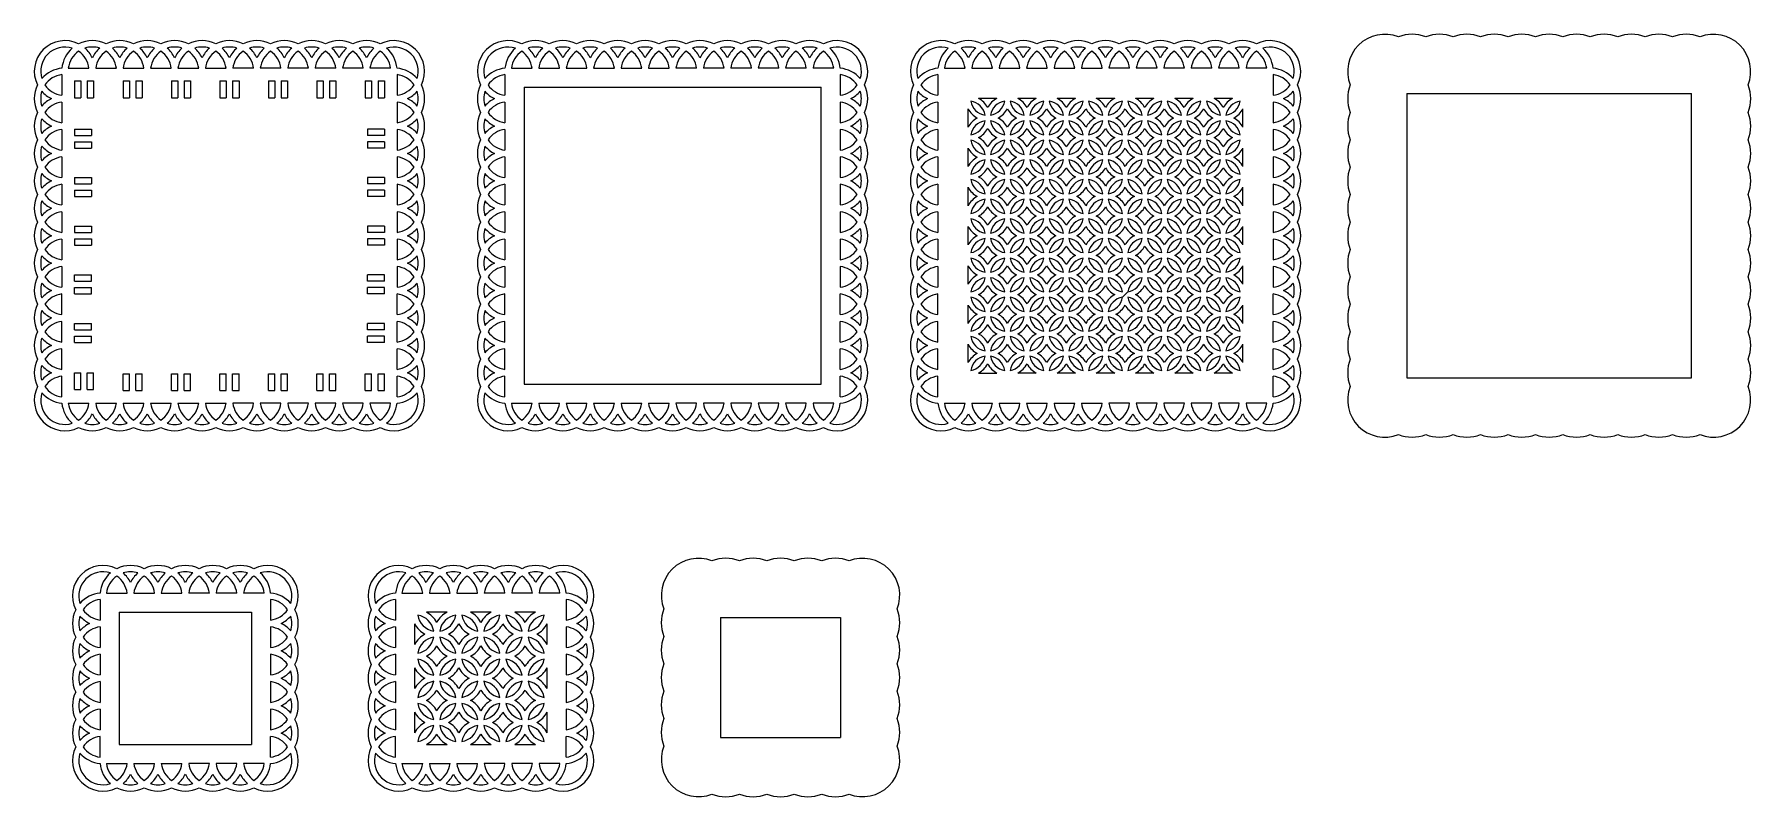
# Model space of a CAD drawing. Extents: x -350 to 190, y 155 to 395.
import ezdxf

# ---------------------------------------------------------------- set-up
doc = ezdxf.new("R2010")
doc.units = 0
doc.layers.get('0').update_dxf_attribs({"linetype": 'CONTINUOUS'})

msp = doc.modelspace()

# ---------------------------------------------------------------- linework, layer by layer
for p, q in [((-339.350709, 384.132136), (-332.833472, 384.132136)), ((-330.714131, 384.132136), (-324.196895, 384.132136)), ((-322.077554, 384.132136), (-315.560318, 384.132136)), ((-313.440977, 384.132136), (-306.92374, 384.132136)), ((-304.804399, 384.132136), (-298.287163, 384.132136)), ((-296.167822, 384.132136), (-289.650585, 384.132136)), ((-281.014008, 384.132136), (-287.531245, 384.132136)), ((-272.377431, 384.132136), (-278.894667, 384.132136)), ((-263.740853, 384.132136), (-270.25809, 384.132136)), ((-255.104276, 384.132136), (-261.621512, 384.132136)), ((-246.467698, 384.132136), (-252.984935, 384.132136)), ((-237.831121, 384.132136), (-244.348358, 384.132136)), ((-199.814616, 384.132136), (-193.29738, 384.132136)), ((-191.178039, 384.132136), (-184.660803, 384.132136)), ((-182.541462, 384.132136), (-176.024225, 384.132136)), ((-173.904884, 384.132136), (-167.387648, 384.132136)), ((-165.268307, 384.132136), (-158.75107, 384.132136)), ((-156.63173, 384.132136), (-150.114493, 384.132136)), ((-141.477916, 384.132136), (-147.995152, 384.132136)), ((-132.841338, 384.132136), (-139.358575, 384.132136)), ((-124.204761, 384.132136), (-130.721997, 384.132136)), ((-115.568183, 384.132136), (-122.08542, 384.132136)), ((-106.931606, 384.132136), (-113.448843, 384.132136)), ((-98.295029, 384.132136), (-104.812265, 384.132136)), ((-63.471048, 384.132136), (-56.953811, 384.132136)), ((-54.83447, 384.132136), (-48.317234, 384.132136)), ((-46.197893, 384.132136), (-39.680656, 384.132136)), ((-37.561315, 384.132136), (-31.044079, 384.132136)), ((-28.924738, 384.132136), (-22.407501, 384.132136)), ((-20.288161, 384.132136), (-13.770924, 384.132136)), ((-5.134347, 384.132136), (-11.651583, 384.132136)), ((3.502231, 384.132136), (-3.015006, 384.132136)), ((12.138808, 384.132136), (5.621572, 384.132136)), ((20.775386, 384.132136), (14.258149, 384.132136)), ((29.411963, 384.132136), (22.894726, 384.132136)), ((38.04854, 384.132136), (31.531304, 384.132136)), ((-341.363162, 382.119682), (-341.363162, 375.602446)), ((-337.363162, 380.132136), (-337.363162, 374.832136)), ((-337.363162, 380.132136), (-335.363162, 380.132136)), ((-335.363162, 380.132136), (-335.363162, 374.832136)), ((-333.363162, 380.132136), (-333.363162, 374.832136)), ((-333.363162, 380.132136), (-331.363162, 380.132136)), ((-331.363162, 380.132136), (-331.363162, 374.832136)), ((-322.105745, 380.132136), (-322.105745, 374.832136)), ((-322.105745, 380.132136), (-320.105745, 380.132136)), ((-320.105745, 380.132136), (-320.105745, 374.832136)), ((-318.105745, 380.132136), (-318.105745, 374.832136)), ((-318.105745, 380.132136), (-316.105745, 380.132136)), ((-316.105745, 380.132136), (-316.105745, 374.832136)), ((-306.848329, 380.132136), (-306.848329, 374.832136)), ((-306.848329, 380.132136), (-304.848329, 380.132136)), ((-304.848329, 380.132136), (-304.848329, 374.832136)), ((-302.848329, 380.132136), (-300.848329, 380.132136)), ((-302.848329, 380.132136), (-302.848329, 374.832136)), ((-300.848329, 380.132136), (-300.848329, 374.832136)), ((-291.590912, 380.132136), (-291.590912, 374.832136)), ((-291.590912, 380.132136), (-289.590912, 380.132136)), ((-289.590912, 380.132136), (-289.590912, 374.832136)), ((-287.590912, 380.132136), (-285.590912, 380.132136)), ((-287.590912, 380.132136), (-287.590912, 374.832136)), ((-285.590912, 380.132136), (-285.590912, 374.832136)), ((-276.333495, 380.132136), (-276.333495, 374.832136)), ((-276.333495, 380.132136), (-274.333495, 380.132136)), ((-274.333495, 380.132136), (-274.333495, 374.832136)), ((-272.333495, 380.132136), (-272.333495, 374.832136)), ((-272.333495, 380.132136), (-270.333495, 380.132136)), ((-270.333495, 380.132136), (-270.333495, 374.832136)), ((-261.076079, 380.132136), (-259.076079, 380.132136)), ((-261.076079, 380.132136), (-261.076079, 374.832136)), ((-259.076079, 380.132136), (-259.076079, 374.832136)), ((-257.076079, 380.132136), (-257.076079, 374.832136)), ((-257.076079, 380.132136), (-255.076079, 380.132136)), ((-255.076079, 380.132136), (-255.076079, 374.832136)), ((-245.818662, 380.132136), (-243.818662, 380.132136)), ((-245.818662, 380.132136), (-245.818662, 374.832136)), ((-243.818662, 380.132136), (-243.818662, 374.832136)), ((-241.818662, 380.132136), (-239.818662, 380.132136)), ((-241.818662, 380.132136), (-241.818662, 374.832136)), ((-239.818662, 380.132136), (-239.818662, 374.832136)), ((-235.818668, 382.119682), (-235.818668, 375.602446)), ((-201.82707, 382.119682), (-201.82707, 375.602446)), ((-96.282575, 382.119682), (-96.282575, 375.602446)), ((-65.483501, 382.119682), (-65.483501, 375.602446)), ((40.060994, 382.119682), (40.060994, 375.602446)), ((-341.363162, 373.483105), (-341.363162, 366.965869)), ((-337.363162, 374.832136), (-335.363162, 374.832136)), ((-333.363162, 374.832136), (-331.363162, 374.832136)), ((-322.105745, 374.832136), (-320.105745, 374.832136)), ((-318.105745, 374.832136), (-316.105745, 374.832136)), ((-306.848329, 374.832136), (-304.848329, 374.832136)), ((-302.848329, 374.832136), (-300.848329, 374.832136)), ((-291.590912, 374.832136), (-289.590912, 374.832136)), ((-287.590912, 374.832136), (-285.590912, 374.832136)), ((-276.333495, 374.832136), (-274.333495, 374.832136)), ((-272.333495, 374.832136), (-270.333495, 374.832136)), ((-261.076079, 374.832136), (-259.076079, 374.832136)), ((-257.076079, 374.832136), (-255.076079, 374.832136)), ((-245.818662, 374.832136), (-243.818662, 374.832136)), ((-241.818662, 374.832136), (-239.818662, 374.832136)), ((-235.818668, 373.483105), (-235.818668, 366.965869)), ((-201.82707, 373.483105), (-201.82707, 366.965869)), ((-195.82707, 378.132136), (-195.82707, 284.587641)), ((-195.82707, 378.132136), (-102.282575, 378.132136)), ((-102.282575, 284.587641), (-102.282575, 378.132136)), ((-96.282575, 373.483105), (-96.282575, 366.965869)), ((-65.483501, 373.483105), (-65.483501, 366.965869)), ((-46.904122, 374.631938), (-52.699073, 374.631938)), ((-34.540674, 374.631938), (-40.335625, 374.631938)), ((-22.177226, 374.631938), (-27.972177, 374.631938)), ((-9.813778, 374.631938), (-15.608729, 374.631938)), ((2.54967, 374.631938), (-3.245281, 374.631938)), ((14.913118, 374.631938), (9.118167, 374.631938)), ((27.276566, 374.631938), (21.481615, 374.631938)), ((40.060994, 373.483105), (40.060994, 366.965869)), ((82.228669, 376.132136), (82.228669, 286.587641)), ((82.228669, 376.132136), (171.773164, 376.132136)), ((171.773164, 286.587641), (171.773164, 376.132136)), ((-55.983322, 365.552739), (-55.983322, 371.34769)), ((30.560814, 365.552739), (30.560814, 371.34769)), ((-341.363162, 364.846528), (-341.363162, 358.329291)), ((-337.363162, 364.98238), (-337.363162, 362.98238)), ((-337.363162, 364.98238), (-332.063162, 364.98238)), ((-337.363162, 362.98238), (-332.063162, 362.98238)), ((-332.063162, 364.98238), (-332.063162, 362.98238)), ((-239.818668, 364.98238), (-245.118668, 364.98238)), ((-245.118668, 364.98238), (-245.118668, 362.98238)), ((-239.818668, 362.98238), (-245.118668, 362.98238)), ((-239.818668, 364.98238), (-239.818668, 362.98238)), ((-235.818668, 364.846528), (-235.818668, 358.329291)), ((-201.82707, 364.846528), (-201.82707, 358.329291)), ((-96.282575, 364.846528), (-96.282575, 358.329291)), ((-65.483501, 364.846528), (-65.483501, 358.329291)), ((40.060994, 364.846528), (40.060994, 358.329291)), ((-337.363162, 360.98238), (-337.363162, 358.98238)), ((-337.363162, 360.98238), (-332.063162, 360.98238)), ((-337.363162, 358.98238), (-332.063162, 358.98238)), ((-332.063162, 360.98238), (-332.063162, 358.98238)), ((-239.818668, 360.98238), (-245.118668, 360.98238)), ((-245.118668, 360.98238), (-245.118668, 358.98238)), ((-239.818668, 358.98238), (-245.118668, 358.98238)), ((-239.818668, 360.98238), (-239.818668, 358.98238)), ((-55.983322, 353.189291), (-55.983322, 358.984242)), ((30.560814, 353.189291), (30.560814, 358.984242)), ((-341.363162, 356.20995), (-341.363162, 349.692714)), ((-235.818668, 356.20995), (-235.818668, 349.692714)), ((-201.82707, 356.20995), (-201.82707, 349.692714)), ((-96.282575, 356.20995), (-96.282575, 349.692714)), ((-65.483501, 356.20995), (-65.483501, 349.692714)), ((40.060994, 356.20995), (40.060994, 349.692714)), ((-341.363162, 347.573373), (-341.363162, 341.056136)), ((-337.363162, 349.674055), (-337.363162, 347.674055)), ((-337.363162, 349.674055), (-332.063162, 349.674055)), ((-337.363162, 347.674055), (-332.063162, 347.674055)), ((-332.063162, 349.674055), (-332.063162, 347.674055)), ((-239.818668, 349.674055), (-245.118668, 349.674055)), ((-245.118668, 349.674055), (-245.118668, 347.674055)), ((-239.818668, 347.674055), (-245.118668, 347.674055)), ((-239.818668, 349.674055), (-239.818668, 347.674055)), ((-235.818668, 347.573373), (-235.818668, 341.056136)), ((-201.82707, 347.573373), (-201.82707, 341.056136)), ((-96.282575, 347.573373), (-96.282575, 341.056136)), ((-65.483501, 347.573373), (-65.483501, 341.056136)), ((-55.983322, 340.825843), (-55.983322, 346.620794)), ((30.560814, 340.825843), (30.560814, 346.620794)), ((40.060994, 347.573373), (40.060994, 341.056136)), ((-337.363162, 345.674055), (-337.363162, 343.674055)), ((-337.363162, 345.674055), (-332.063162, 345.674055)), ((-337.363162, 343.674055), (-332.063162, 343.674055)), ((-332.063162, 345.674055), (-332.063162, 343.674055)), ((-239.818668, 345.674055), (-245.118668, 345.674055)), ((-245.118668, 345.674055), (-245.118668, 343.674055)), ((-239.818668, 343.674055), (-245.118668, 343.674055)), ((-239.818668, 345.674055), (-239.818668, 343.674055)), ((-341.363162, 338.936795), (-341.363162, 332.419559)), ((-235.818668, 338.936795), (-235.818668, 332.419559)), ((-201.82707, 338.936795), (-201.82707, 332.419559)), ((-96.282575, 338.936795), (-96.282575, 332.419559)), ((-65.483501, 338.936795), (-65.483501, 332.419559)), ((40.060994, 338.936795), (40.060994, 332.419559)), ((-341.363162, 330.300218), (-341.363162, 323.782982)), ((-337.363162, 334.359889), (-337.363162, 332.359889)), ((-337.363162, 334.359889), (-332.063162, 334.359889)), ((-337.363162, 332.359889), (-332.063162, 332.359889)), ((-337.363162, 330.359889), (-337.363162, 328.359889)), ((-337.363162, 330.359889), (-332.063162, 330.359889)), ((-332.063162, 334.359889), (-332.063162, 332.359889)), ((-332.063162, 330.359889), (-332.063162, 328.359889)), ((-239.818668, 334.359889), (-245.118668, 334.359889)), ((-245.118668, 334.359889), (-245.118668, 332.359889)), ((-239.818668, 332.359889), (-245.118668, 332.359889)), ((-239.818668, 330.359889), (-245.118668, 330.359889)), ((-245.118668, 330.359889), (-245.118668, 328.359889)), ((-239.818668, 334.359889), (-239.818668, 332.359889)), ((-239.818668, 330.359889), (-239.818668, 328.359889)), ((-235.818668, 330.300218), (-235.818668, 323.782982)), ((-201.82707, 330.300218), (-201.82707, 323.782982)), ((-96.282575, 330.300218), (-96.282575, 323.782982)), ((-65.483501, 330.300218), (-65.483501, 323.782982)), ((-55.983322, 328.462395), (-55.983322, 334.257346)), ((30.560814, 328.462395), (30.560814, 334.257346)), ((40.060994, 330.300218), (40.060994, 323.782982)), ((-337.363162, 328.359889), (-332.063162, 328.359889)), ((-239.818668, 328.359889), (-245.118668, 328.359889)), ((-341.363162, 321.663641), (-341.363162, 315.146404)), ((-337.363162, 317.034058), (-337.363162, 319.034058)), ((-337.363162, 319.034058), (-332.063162, 319.034058)), ((-332.063162, 317.034058), (-332.063162, 319.034058)), ((-239.818668, 319.034058), (-245.118668, 319.034058)), ((-245.118668, 317.034058), (-245.118668, 319.034058)), ((-239.818668, 317.034058), (-239.818668, 319.034058)), ((-235.818668, 321.663641), (-235.818668, 315.146404)), ((-201.82707, 321.663641), (-201.82707, 315.146404)), ((-96.282575, 321.663641), (-96.282575, 315.146404)), ((-65.483501, 321.663641), (-65.483501, 315.146404)), ((-55.983322, 316.098947), (-55.983322, 321.893898)), ((30.560814, 316.098947), (30.560814, 321.893898)), ((40.060994, 321.663641), (40.060994, 315.146404)), ((-337.363162, 317.034058), (-332.063162, 317.034058)), ((-337.363162, 315.034058), (-332.063162, 315.034058)), ((-337.363162, 313.034058), (-337.363162, 315.034058)), ((-332.063162, 313.034058), (-332.063162, 315.034058)), ((-239.818668, 317.034058), (-245.118668, 317.034058)), ((-239.818668, 315.034058), (-245.118668, 315.034058)), ((-245.118668, 313.034058), (-245.118668, 315.034058)), ((-239.818668, 313.034058), (-239.818668, 315.034058)), ((-5.680669, 313.663559), (-7.37839, 311.965838)), ((-341.363162, 306.509827), (-341.363162, 313.027063)), ((-337.363162, 313.034058), (-332.063162, 313.034058)), ((-239.818668, 313.034058), (-245.118668, 313.034058)), ((-235.818668, 306.509827), (-235.818668, 313.027063)), ((-201.82707, 306.509827), (-201.82707, 313.027063)), ((-96.282575, 306.509827), (-96.282575, 313.027063)), ((-65.483501, 306.509827), (-65.483501, 313.027063)), ((-55.983322, 303.735499), (-55.983322, 309.53045)), ((30.560814, 303.735499), (30.560814, 309.53045)), ((40.060994, 306.509827), (40.060994, 313.027063)), ((-341.363162, 297.873249), (-341.363162, 304.390486)), ((-337.363162, 301.708228), (-337.363162, 303.708228)), ((-337.363162, 303.708228), (-332.063162, 303.708228)), ((-332.063162, 301.708228), (-332.063162, 303.708228)), ((-239.818668, 303.708228), (-245.118668, 303.708228)), ((-245.118668, 301.708228), (-245.118668, 303.708228)), ((-239.818668, 301.708228), (-239.818668, 303.708228)), ((-235.818668, 297.873249), (-235.818668, 304.390486)), ((-201.82707, 297.873249), (-201.82707, 304.390486)), ((-96.282575, 297.873249), (-96.282575, 304.390486)), ((-65.483501, 297.873249), (-65.483501, 304.390486)), ((40.060994, 297.873249), (40.060994, 304.390486)), ((-337.363162, 301.708228), (-332.063162, 301.708228)), ((-337.363162, 297.708228), (-337.363162, 299.708228)), ((-337.363162, 299.708228), (-332.063162, 299.708228)), ((-337.363162, 297.708228), (-332.063162, 297.708228)), ((-332.063162, 297.708228), (-332.063162, 299.708228)), ((-239.818668, 301.708228), (-245.118668, 301.708228)), ((-239.818668, 299.708228), (-245.118668, 299.708228)), ((-245.118668, 297.708228), (-245.118668, 299.708228)), ((-239.818668, 297.708228), (-245.118668, 297.708228)), ((-239.818668, 297.708228), (-239.818668, 299.708228)), ((-341.363162, 289.236672), (-341.363162, 295.753909)), ((-235.818668, 289.236672), (-235.818668, 295.753909)), ((-201.82707, 289.236672), (-201.82707, 295.753909)), ((-96.282575, 289.236672), (-96.282575, 295.753909)), ((-65.483501, 289.236672), (-65.483501, 295.753909)), ((-55.983322, 291.372051), (-55.983322, 297.167002)), ((30.560814, 291.372051), (30.560814, 297.167002)), ((40.060994, 289.236672), (40.060994, 295.753909)), ((-341.363162, 280.600095), (-341.363162, 287.117331)), ((-337.363162, 282.889821), (-337.363162, 288.189821)), ((-337.363162, 288.189821), (-335.363162, 288.189821)), ((-335.363162, 282.889821), (-335.363162, 288.189821)), ((-333.363162, 282.889821), (-333.363162, 288.189821)), ((-333.363162, 288.189821), (-331.363162, 288.189821)), ((-331.363162, 282.889821), (-331.363162, 288.189821)), ((-322.105745, 282.587641), (-322.105745, 287.887641)), ((-322.105745, 287.887641), (-320.105745, 287.887641)), ((-320.105745, 282.587641), (-320.105745, 287.887641)), ((-318.105745, 282.587641), (-318.105745, 287.887641)), ((-318.105745, 287.887641), (-316.105745, 287.887641)), ((-316.105745, 282.587641), (-316.105745, 287.887641)), ((-306.848329, 282.587641), (-306.848329, 287.887641)), ((-306.848329, 287.887641), (-304.848329, 287.887641)), ((-304.848329, 282.587641), (-304.848329, 287.887641)), ((-302.848329, 282.587641), (-302.848329, 287.887641)), ((-302.848329, 287.887641), (-300.848329, 287.887641)), ((-300.848329, 282.587641), (-300.848329, 287.887641)), ((-291.590912, 282.587641), (-291.590912, 287.887641)), ((-291.590912, 287.887641), (-289.590912, 287.887641)), ((-289.590912, 282.587641), (-289.590912, 287.887641)), ((-287.590912, 282.587641), (-287.590912, 287.887641)), ((-287.590912, 287.887641), (-285.590912, 287.887641)), ((-285.590912, 282.587641), (-285.590912, 287.887641)), ((-276.333495, 282.587641), (-276.333495, 287.887641)), ((-276.333495, 287.887641), (-274.333495, 287.887641)), ((-274.333495, 282.587641), (-274.333495, 287.887641)), ((-272.333495, 282.587641), (-272.333495, 287.887641)), ((-272.333495, 287.887641), (-270.333495, 287.887641)), ((-270.333495, 282.587641), (-270.333495, 287.887641)), ((-261.076079, 282.587641), (-261.076079, 287.887641)), ((-261.076079, 287.887641), (-259.076079, 287.887641)), ((-259.076079, 282.587641), (-259.076079, 287.887641)), ((-257.076079, 282.587641), (-257.076079, 287.887641)), ((-257.076079, 287.887641), (-255.076079, 287.887641)), ((-255.076079, 282.587641), (-255.076079, 287.887641)), ((-245.818662, 282.587641), (-245.818662, 287.887641)), ((-245.818662, 287.887641), (-243.818662, 287.887641)), ((-243.818662, 282.587641), (-243.818662, 287.887641)), ((-241.818662, 282.587641), (-241.818662, 287.887641)), ((-241.818662, 287.887641), (-239.818662, 287.887641)), ((-239.818662, 282.587641), (-239.818662, 287.887641)), ((-235.818668, 280.600095), (-235.818668, 287.117331)), ((-201.82707, 280.600095), (-201.82707, 287.117331)), ((-96.282575, 280.600095), (-96.282575, 287.117331)), ((-65.483501, 280.600095), (-65.483501, 287.117331)), ((-52.699073, 288.087802), (-46.904122, 288.087802)), ((-34.540674, 288.087802), (-40.335625, 288.087802)), ((-22.177226, 288.087802), (-27.972177, 288.087802)), ((-9.813778, 288.087802), (-15.608729, 288.087802)), ((2.54967, 288.087802), (-3.245281, 288.087802)), ((14.913118, 288.087802), (9.118167, 288.087802)), ((27.276566, 288.087802), (21.481615, 288.087802)), ((40.060994, 280.600095), (40.060994, 287.117331)), ((82.228669, 286.587641), (171.773164, 286.587641)), ((-337.363162, 282.889821), (-335.363162, 282.889821)), ((-333.363162, 282.889821), (-331.363162, 282.889821)), ((-322.105745, 282.587641), (-320.105745, 282.587641)), ((-318.105745, 282.587641), (-316.105745, 282.587641)), ((-306.848329, 282.587641), (-304.848329, 282.587641)), ((-302.848329, 282.587641), (-300.848329, 282.587641)), ((-291.590912, 282.587641), (-289.590912, 282.587641)), ((-287.590912, 282.587641), (-285.590912, 282.587641)), ((-276.333495, 282.587641), (-274.333495, 282.587641)), ((-272.333495, 282.587641), (-270.333495, 282.587641)), ((-261.076079, 282.587641), (-259.076079, 282.587641)), ((-257.076079, 282.587641), (-255.076079, 282.587641)), ((-245.818662, 282.587641), (-243.818662, 282.587641)), ((-241.818662, 282.587641), (-239.818662, 282.587641)), ((-195.82707, 284.587641), (-102.282575, 284.587641)), ((-339.350709, 278.587641), (-332.833472, 278.587641)), ((-330.714131, 278.587641), (-324.196895, 278.587641)), ((-322.077554, 278.587641), (-315.560318, 278.587641)), ((-313.440977, 278.587641), (-306.92374, 278.587641)), ((-304.804399, 278.587641), (-298.287163, 278.587641)), ((-296.167822, 278.587641), (-289.650585, 278.587641)), ((-281.014008, 278.587641), (-287.531245, 278.587641)), ((-272.377431, 278.587641), (-278.894667, 278.587641)), ((-263.740853, 278.587641), (-270.25809, 278.587641)), ((-255.104276, 278.587641), (-261.621512, 278.587641)), ((-246.467698, 278.587641), (-252.984935, 278.587641)), ((-237.831121, 278.587641), (-244.348358, 278.587641)), ((-199.814616, 278.587641), (-193.29738, 278.587641)), ((-191.178039, 278.587641), (-184.660803, 278.587641)), ((-182.541462, 278.587641), (-176.024225, 278.587641)), ((-173.904884, 278.587641), (-167.387648, 278.587641)), ((-165.268307, 278.587641), (-158.75107, 278.587641)), ((-156.63173, 278.587641), (-150.114493, 278.587641)), ((-141.477916, 278.587641), (-147.995152, 278.587641)), ((-132.841338, 278.587641), (-139.358575, 278.587641)), ((-124.204761, 278.587641), (-130.721997, 278.587641)), ((-115.568183, 278.587641), (-122.08542, 278.587641)), ((-106.931606, 278.587641), (-113.448843, 278.587641)), ((-98.295029, 278.587641), (-104.812265, 278.587641)), ((-63.471048, 278.587641), (-56.953811, 278.587641)), ((-54.83447, 278.587641), (-48.317234, 278.587641)), ((-46.197893, 278.587641), (-39.680656, 278.587641)), ((-37.561315, 278.587641), (-31.044079, 278.587641)), ((-28.924738, 278.587641), (-22.407501, 278.587641)), ((-20.288161, 278.587641), (-13.770924, 278.587641)), ((-5.134347, 278.587641), (-11.651583, 278.587641)), ((3.502231, 278.587641), (-3.015006, 278.587641)), ((12.138808, 278.587641), (5.621572, 278.587641)), ((20.775386, 278.587641), (14.258149, 278.587641)), ((29.411963, 278.587641), (22.894726, 278.587641)), ((38.04854, 278.587641), (31.531304, 278.587641)), ((-329.348759, 216.784807), (-329.348759, 210.267571)), ((-327.336306, 218.79726), (-320.819069, 218.79726)), ((-318.699728, 218.79726), (-312.182492, 218.79726)), ((-310.063151, 218.79726), (-303.545915, 218.79726)), ((-294.909337, 218.79726), (-301.426574, 218.79726)), ((-286.27276, 218.79726), (-292.789996, 218.79726)), ((-277.636182, 218.79726), (-284.153419, 218.79726)), ((-275.623729, 216.784807), (-275.623729, 210.267571)), ((-236.281547, 216.784807), (-236.281547, 210.267571)), ((-234.269094, 218.79726), (-227.751857, 218.79726)), ((-225.632516, 218.79726), (-219.11528, 218.79726)), ((-216.995939, 218.79726), (-210.478702, 218.79726)), ((-201.842125, 218.79726), (-208.359362, 218.79726)), ((-193.205548, 218.79726), (-199.722784, 218.79726)), ((-184.56897, 218.79726), (-191.086207, 218.79726)), ((-182.556517, 216.784807), (-182.556517, 210.267571)), ((-323.348759, 212.79726), (-281.623729, 212.79726)), ((-323.348759, 212.79726), (-323.348759, 171.07223)), ((-281.623729, 212.79726), (-281.623729, 171.07223)), ((-220.067836, 212.79726), (-226.586908, 212.79726)), ((-206.159486, 212.79726), (-212.678558, 212.79726)), ((-192.251136, 212.79726), (-198.770208, 212.79726)), ((-133.915942, 211.045398), (-96.190912, 211.045398)), ((-133.915942, 211.045398), (-133.915942, 173.320368)), ((-96.190912, 211.045398), (-96.190912, 173.320368)), ((-329.348759, 208.14823), (-329.348759, 201.630993)), ((-275.623729, 208.14823), (-275.623729, 201.630993)), ((-236.281547, 208.14823), (-236.281547, 201.630993)), ((-230.281547, 209.102621), (-230.281547, 202.58355)), ((-188.556497, 202.58355), (-188.556497, 209.102621)), ((-182.556517, 208.14823), (-182.556517, 201.630993)), ((-329.348759, 199.511652), (-329.348759, 192.994416)), ((-275.623729, 199.511652), (-275.623729, 192.994416)), ((-236.281547, 199.511652), (-236.281547, 192.994416)), ((-230.281547, 195.194271), (-230.281547, 188.6752)), ((-188.556497, 188.6752), (-188.556497, 195.194271)), ((-182.556517, 199.511652), (-182.556517, 192.994416)), ((-329.348759, 190.875075), (-329.348759, 184.357838)), ((-275.623729, 190.875075), (-275.623729, 184.357838)), ((-236.281547, 190.875075), (-236.281547, 184.357838)), ((-182.556517, 190.875075), (-182.556517, 184.357838)), ((-329.348759, 182.238498), (-329.348759, 175.721261)), ((-275.623729, 182.238498), (-275.623729, 175.721261)), ((-236.281547, 182.238498), (-236.281547, 175.721261)), ((-230.281547, 181.285922), (-230.281547, 174.76685)), ((-188.556497, 174.76685), (-188.556497, 181.285922)), ((-182.556517, 182.238498), (-182.556517, 175.721261)), ((-329.348759, 167.084684), (-329.348759, 173.60192)), ((-275.623729, 167.084684), (-275.623729, 173.60192)), ((-236.281547, 167.084684), (-236.281547, 173.60192)), ((-182.556517, 167.084684), (-182.556517, 173.60192)), ((-133.915942, 173.320368), (-96.190912, 173.320368)), ((-323.348759, 171.07223), (-281.623729, 171.07223)), ((-226.586908, 171.072211), (-220.067836, 171.072211)), ((-212.678558, 171.072211), (-206.159486, 171.072211)), ((-198.770208, 171.072211), (-192.251136, 171.072211)), ((-327.336306, 165.07223), (-320.819069, 165.07223)), ((-318.699728, 165.07223), (-312.182492, 165.07223)), ((-310.063151, 165.07223), (-303.545915, 165.07223)), ((-294.909337, 165.07223), (-301.426574, 165.07223)), ((-286.27276, 165.07223), (-292.789996, 165.07223)), ((-277.636182, 165.07223), (-284.153419, 165.07223)), ((-234.269094, 165.07223), (-227.751857, 165.07223)), ((-225.632516, 165.07223), (-219.11528, 165.07223)), ((-216.995939, 165.07223), (-210.478702, 165.07223)), ((-201.842125, 165.07223), (-208.359362, 165.07223)), ((-193.205548, 165.07223), (-199.722784, 165.07223)), ((-184.56897, 165.07223), (-191.086207, 165.07223))]:
    msp.add_line(p, q)
for centre, radius, start, end in [((75.181452, 383.179353), 11.636577, 68.216766, 201.783234), ((83.81803, 383.179353), 11.636577, 68.216766, 111.783234), ((92.454607, 383.179353), 11.636577, 68.216766, 111.783234), ((101.091184, 383.179353), 11.636577, 68.216766, 111.783234), ((109.727762, 383.179353), 11.636577, 68.216766, 111.783234), ((118.364339, 383.179353), 11.636577, 68.216766, 111.783234), ((127.000917, 383.179353), 11.636577, 68.216766, 111.783234), ((135.637494, 383.179353), 11.636577, 68.216766, 111.783234), ((144.274071, 383.179353), 11.636577, 68.216766, 111.783234), ((152.910649, 383.179353), 11.636577, 68.216766, 111.783234), ((161.547226, 383.179353), 11.636577, 68.216766, 111.783234), ((170.183804, 383.179353), 11.636577, 68.216766, 111.783234), ((178.820381, 383.179353), 11.636577, 338.216766, 111.783234), ((-340.410379, 383.179353), 9.636577, 63.377233, 206.622767), ((-340.410379, 383.179353), 7.636577, 72.327431, 197.672569), ((-331.773802, 383.179353), 9.636577, 130.96948, 174.32581), ((-331.773802, 383.179353), 7.636577, 124.435238, 172.832776), ((-340.410379, 383.179353), 7.636577, 7.167224, 55.564762), ((-331.773802, 383.179353), 9.636577, 63.377233, 116.622767), ((-331.773802, 383.179353), 7.636577, 72.327431, 107.672569), ((-340.410379, 383.179353), 9.636577, 26.333307, 49.03052), ((-323.137225, 383.179353), 9.636577, 130.96948, 153.666693), ((-323.137225, 383.179353), 7.636577, 124.435238, 172.832776), ((-331.773802, 383.179353), 7.636577, 7.167224, 55.564762), ((-323.137225, 383.179353), 9.636577, 63.377233, 116.622767), ((-323.137225, 383.179353), 7.636577, 72.327431, 107.672569), ((-331.773802, 383.179353), 9.636577, 26.333307, 49.03052), ((-314.500647, 383.179353), 9.636577, 130.96948, 153.666693), ((-314.500647, 383.179353), 7.636577, 124.435238, 172.832776), ((-323.137225, 383.179353), 7.636577, 7.167224, 55.564762), ((-314.500647, 383.179353), 9.636577, 63.377233, 116.622767), ((-323.137225, 383.179353), 9.636577, 26.333307, 49.03052), ((-314.500647, 383.179353), 7.636577, 72.327431, 107.672569), ((-305.86407, 383.179353), 9.636577, 130.96948, 153.666693), ((-305.86407, 383.179353), 7.636577, 124.435238, 172.832776), ((-314.500647, 383.179353), 7.636577, 7.167224, 55.564762), ((-305.86407, 383.179353), 9.636577, 63.377233, 116.622767), ((-305.86407, 383.179353), 7.636577, 72.327431, 107.672569), ((-314.500647, 383.179353), 9.636577, 26.333307, 49.03052), ((-297.227492, 383.179353), 9.636577, 130.96948, 153.666693), ((-297.227492, 383.179353), 7.636577, 124.435238, 172.832776), ((-305.86407, 383.179353), 7.636577, 7.167224, 55.564762), ((-297.227492, 383.179353), 9.636577, 63.377233, 116.622767), ((-305.86407, 383.179353), 9.636577, 26.333307, 49.03052), ((-297.227492, 383.179353), 7.636577, 72.327431, 107.672569), ((-288.590915, 383.179353), 9.636577, 130.96948, 153.666693), ((-288.590915, 383.179353), 7.636577, 124.435238, 172.832776), ((-297.227492, 383.179353), 7.636577, 7.167224, 55.564762), ((-288.590915, 383.179353), 9.636577, 63.377233, 116.622767), ((-288.590915, 383.179353), 7.636577, 72.327431, 107.672569), ((-297.227492, 383.179353), 9.636577, 26.333307, 49.03052), ((-279.954338, 383.179353), 9.636577, 130.96948, 153.666693), ((-279.954338, 383.179353), 7.636577, 124.435238, 172.832776), ((-288.590915, 383.179353), 7.636577, 7.167224, 55.564762), ((-279.954338, 383.179353), 9.636577, 63.377233, 116.622767), ((-279.954338, 383.179353), 7.636577, 72.327431, 107.672569), ((-288.590915, 383.179353), 9.636577, 26.333307, 49.03052), ((-271.31776, 383.179353), 9.636577, 130.96948, 153.666693), ((-271.31776, 383.179353), 7.636577, 124.435238, 172.832776), ((-279.954338, 383.179353), 7.636577, 7.167224, 55.564762), ((-271.31776, 383.179353), 9.636577, 63.377233, 116.622767), ((-279.954338, 383.179353), 9.636577, 26.333307, 49.03052), ((-271.31776, 383.179353), 7.636577, 72.327431, 107.672569), ((-262.681183, 383.179353), 9.636577, 130.96948, 153.666693), ((-262.681183, 383.179353), 7.636577, 124.435238, 172.832776), ((-271.31776, 383.179353), 7.636577, 7.167224, 55.564762), ((-262.681183, 383.179353), 9.636577, 63.377233, 116.622767), ((-262.681183, 383.179353), 7.636577, 72.327431, 107.672569), ((-271.31776, 383.179353), 9.636577, 26.333307, 49.03052), ((-254.044605, 383.179353), 9.636577, 130.96948, 153.666693), ((-254.044605, 383.179353), 7.636577, 124.435238, 172.832776), ((-262.681183, 383.179353), 7.636577, 7.167224, 55.564762), ((-254.044605, 383.179353), 9.636577, 63.377233, 116.622767), ((-262.681183, 383.179353), 9.636577, 26.333307, 49.03052), ((-254.044605, 383.179353), 7.636577, 72.327431, 107.672569), ((-245.408028, 383.179353), 9.636577, 130.96948, 153.666693), ((-245.408028, 383.179353), 7.636577, 124.435238, 172.832776), ((-254.044605, 383.179353), 7.636577, 7.167224, 55.564762), ((-245.408028, 383.179353), 9.636577, 63.377233, 116.622767), ((-245.408028, 383.179353), 7.636577, 72.327431, 107.672569), ((-254.044605, 383.179353), 9.636577, 26.333307, 49.03052), ((-236.771451, 383.179353), 9.636577, 130.96948, 153.666693), ((-236.771451, 383.179353), 7.636577, 124.435238, 172.832776), ((-245.408028, 383.179353), 7.636577, 7.167224, 55.564762), ((-236.771451, 383.179353), 9.636577, 333.377233, 116.622767), ((-236.771451, 383.179353), 7.636577, 342.327431, 107.672569), ((-245.408028, 383.179353), 9.636577, 5.67419, 49.03052), ((-200.874287, 383.179353), 9.636577, 63.377233, 206.622767), ((-200.874287, 383.179353), 7.636577, 72.327431, 197.672569), ((-192.23771, 383.179353), 9.636577, 130.96948, 174.32581), ((-192.23771, 383.179353), 7.636577, 124.435238, 172.832776), ((-200.874287, 383.179353), 7.636577, 7.167224, 55.564762), ((-192.23771, 383.179353), 9.636577, 63.377233, 116.622767), ((-192.23771, 383.179353), 7.636577, 72.327431, 107.672569), ((-200.874287, 383.179353), 9.636577, 26.333307, 49.03052), ((-183.601132, 383.179353), 9.636577, 130.96948, 153.666693), ((-183.601132, 383.179353), 7.636577, 124.435238, 172.832776), ((-192.23771, 383.179353), 7.636577, 7.167224, 55.564762), ((-183.601132, 383.179353), 9.636577, 63.377233, 116.622767), ((-192.23771, 383.179353), 9.636577, 26.333307, 49.03052), ((-183.601132, 383.179353), 7.636577, 72.327431, 107.672569), ((-174.964555, 383.179353), 9.636577, 130.96948, 153.666693), ((-174.964555, 383.179353), 7.636577, 124.435238, 172.832776), ((-183.601132, 383.179353), 7.636577, 7.167224, 55.564762), ((-174.964555, 383.179353), 9.636577, 63.377233, 116.622767), ((-174.964555, 383.179353), 7.636577, 72.327431, 107.672569), ((-183.601132, 383.179353), 9.636577, 26.333307, 49.03052), ((-166.327977, 383.179353), 9.636577, 130.96948, 153.666693), ((-166.327977, 383.179353), 7.636577, 124.435238, 172.832776), ((-174.964555, 383.179353), 7.636577, 7.167224, 55.564762), ((-166.327977, 383.179353), 9.636577, 63.377233, 116.622767), ((-174.964555, 383.179353), 9.636577, 26.333307, 49.03052), ((-166.327977, 383.179353), 7.636577, 72.327431, 107.672569), ((-157.6914, 383.179353), 9.636577, 130.96948, 153.666693), ((-157.6914, 383.179353), 7.636577, 124.435238, 172.832776), ((-166.327977, 383.179353), 7.636577, 7.167224, 55.564762), ((-157.6914, 383.179353), 9.636577, 63.377233, 116.622767), ((-157.6914, 383.179353), 7.636577, 72.327431, 107.672569), ((-166.327977, 383.179353), 9.636577, 26.333307, 49.03052), ((-149.054823, 383.179353), 9.636577, 130.96948, 153.666693), ((-149.054823, 383.179353), 7.636577, 124.435238, 172.832776), ((-157.6914, 383.179353), 7.636577, 7.167224, 55.564762), ((-149.054823, 383.179353), 9.636577, 63.377233, 116.622767), ((-149.054823, 383.179353), 7.636577, 72.327431, 107.672569), ((-157.6914, 383.179353), 9.636577, 26.333307, 49.03052), ((-140.418245, 383.179353), 9.636577, 130.96948, 153.666693), ((-140.418245, 383.179353), 7.636577, 124.435238, 172.832776), ((-149.054823, 383.179353), 7.636577, 7.167224, 55.564762), ((-140.418245, 383.179353), 9.636577, 63.377233, 116.622767), ((-149.054823, 383.179353), 9.636577, 26.333307, 49.03052), ((-140.418245, 383.179353), 7.636577, 72.327431, 107.672569), ((-131.781668, 383.179353), 9.636577, 130.96948, 153.666693), ((-131.781668, 383.179353), 7.636577, 124.435238, 172.832776), ((-140.418245, 383.179353), 7.636577, 7.167224, 55.564762), ((-131.781668, 383.179353), 9.636577, 63.377233, 116.622767), ((-131.781668, 383.179353), 7.636577, 72.327431, 107.672569), ((-140.418245, 383.179353), 9.636577, 26.333307, 49.03052), ((-123.14509, 383.179353), 9.636577, 130.96948, 153.666693), ((-123.14509, 383.179353), 7.636577, 124.435238, 172.832776), ((-131.781668, 383.179353), 7.636577, 7.167224, 55.564762), ((-123.14509, 383.179353), 9.636577, 63.377233, 116.622767), ((-131.781668, 383.179353), 9.636577, 26.333307, 49.03052), ((-123.14509, 383.179353), 7.636577, 72.327431, 107.672569), ((-114.508513, 383.179353), 9.636577, 130.96948, 153.666693), ((-114.508513, 383.179353), 7.636577, 124.435238, 172.832776), ((-123.14509, 383.179353), 7.636577, 7.167224, 55.564762), ((-114.508513, 383.179353), 9.636577, 63.377233, 116.622767), ((-114.508513, 383.179353), 7.636577, 72.327431, 107.672569), ((-123.14509, 383.179353), 9.636577, 26.333307, 49.03052), ((-105.871936, 383.179353), 9.636577, 130.96948, 153.666693), ((-105.871936, 383.179353), 7.636577, 124.435238, 172.832776), ((-114.508513, 383.179353), 7.636577, 7.167224, 55.564762), ((-105.871936, 383.179353), 9.636577, 63.377233, 116.622767), ((-105.871936, 383.179353), 7.636577, 72.327431, 107.672569), ((-114.508513, 383.179353), 9.636577, 26.333307, 49.03052), ((-97.235358, 383.179353), 9.636577, 130.96948, 153.666693), ((-97.235358, 383.179353), 7.636577, 124.435238, 172.832776), ((-105.871936, 383.179353), 7.636577, 7.167224, 55.564762), ((-97.235358, 383.179353), 9.636577, 333.377233, 116.622767), ((-105.871936, 383.179353), 9.636577, 5.67419, 49.03052), ((-97.235358, 383.179353), 7.636577, 342.327431, 107.672569), ((-64.530718, 383.179353), 9.636577, 63.377233, 206.622767), ((-64.530718, 383.179353), 7.636577, 72.327431, 197.672569), ((-55.894141, 383.179353), 9.636577, 130.96948, 174.32581), ((-55.894141, 383.179353), 7.636577, 124.435238, 172.832776), ((-64.530718, 383.179353), 7.636577, 7.167224, 55.564762), ((-55.894141, 383.179353), 9.636577, 63.377233, 116.622767), ((-55.894141, 383.179353), 7.636577, 72.327431, 107.672569), ((-64.530718, 383.179353), 9.636577, 26.333307, 49.03052), ((-47.257563, 383.179353), 9.636577, 130.96948, 153.666693), ((-47.257563, 383.179353), 7.636577, 124.435238, 172.832776), ((-55.894141, 383.179353), 7.636577, 7.167224, 55.564762), ((-47.257563, 383.179353), 9.636577, 63.377233, 116.622767), ((-55.894141, 383.179353), 9.636577, 26.333307, 49.03052), ((-47.257563, 383.179353), 7.636577, 72.327431, 107.672569), ((-38.620986, 383.179353), 9.636577, 130.96948, 153.666693), ((-38.620986, 383.179353), 7.636577, 124.435238, 172.832776), ((-47.257563, 383.179353), 7.636577, 7.167224, 55.564762), ((-38.620986, 383.179353), 9.636577, 63.377233, 116.622767), ((-38.620986, 383.179353), 7.636577, 72.327431, 107.672569), ((-47.257563, 383.179353), 9.636577, 26.333307, 49.03052), ((-29.984408, 383.179353), 9.636577, 130.96948, 153.666693), ((-29.984408, 383.179353), 7.636577, 124.435238, 172.832776), ((-38.620986, 383.179353), 7.636577, 7.167224, 55.564762), ((-29.984408, 383.179353), 9.636577, 63.377233, 116.622767), ((-38.620986, 383.179353), 9.636577, 26.333307, 49.03052), ((-29.984408, 383.179353), 7.636577, 72.327431, 107.672569), ((-21.347831, 383.179353), 9.636577, 130.96948, 153.666693), ((-21.347831, 383.179353), 7.636577, 124.435238, 172.832776), ((-29.984408, 383.179353), 7.636577, 7.167224, 55.564762), ((-21.347831, 383.179353), 9.636577, 63.377233, 116.622767), ((-21.347831, 383.179353), 7.636577, 72.327431, 107.672569), ((-29.984408, 383.179353), 9.636577, 26.333307, 49.03052), ((-12.711254, 383.179353), 9.636577, 130.96948, 153.666693), ((-12.711254, 383.179353), 7.636577, 124.435238, 172.832776), ((-21.347831, 383.179353), 7.636577, 7.167224, 55.564762), ((-12.711254, 383.179353), 9.636577, 63.377233, 116.622767), ((-12.711254, 383.179353), 7.636577, 72.327431, 107.672569), ((-21.347831, 383.179353), 9.636577, 26.333307, 49.03052), ((-4.074676, 383.179353), 9.636577, 130.96948, 153.666693), ((-4.074676, 383.179353), 7.636577, 124.435238, 172.832776), ((-12.711254, 383.179353), 7.636577, 7.167224, 55.564762), ((-4.074676, 383.179353), 9.636577, 63.377233, 116.622767), ((-12.711254, 383.179353), 9.636577, 26.333307, 49.03052), ((-4.074676, 383.179353), 7.636577, 72.327431, 107.672569), ((4.561901, 383.179353), 9.636577, 130.96948, 153.666693), ((4.561901, 383.179353), 7.636577, 124.435238, 172.832776), ((-4.074676, 383.179353), 7.636577, 7.167224, 55.564762), ((4.561901, 383.179353), 9.636577, 63.377233, 116.622767), ((4.561901, 383.179353), 7.636577, 72.327431, 107.672569), ((-4.074676, 383.179353), 9.636577, 26.333307, 49.03052), ((13.198479, 383.179353), 9.636577, 130.96948, 153.666693), ((13.198479, 383.179353), 7.636577, 124.435238, 172.832776), ((4.561901, 383.179353), 7.636577, 7.167224, 55.564762), ((13.198479, 383.179353), 9.636577, 63.377233, 116.622767), ((4.561901, 383.179353), 9.636577, 26.333307, 49.03052), ((13.198479, 383.179353), 7.636577, 72.327431, 107.672569), ((21.835056, 383.179353), 9.636577, 130.96948, 153.666693), ((21.835056, 383.179353), 7.636577, 124.435238, 172.832776), ((13.198479, 383.179353), 7.636577, 7.167224, 55.564762), ((21.835056, 383.179353), 9.636577, 63.377233, 116.622767), ((21.835056, 383.179353), 7.636577, 72.327431, 107.672569), ((13.198479, 383.179353), 9.636577, 26.333307, 49.03052), ((30.471633, 383.179353), 9.636577, 130.96948, 153.666693), ((30.471633, 383.179353), 7.636577, 124.435238, 172.832776), ((21.835056, 383.179353), 7.636577, 7.167224, 55.564762), ((30.471633, 383.179353), 9.636577, 63.377233, 116.622767), ((30.471633, 383.179353), 7.636577, 72.327431, 107.672569), ((21.835056, 383.179353), 9.636577, 26.333307, 49.03052), ((39.108211, 383.179353), 9.636577, 130.96948, 153.666693), ((39.108211, 383.179353), 7.636577, 124.435238, 172.832776), ((30.471633, 383.179353), 7.636577, 7.167224, 55.564762), ((39.108211, 383.179353), 9.636577, 333.377233, 116.622767), ((30.471633, 383.179353), 9.636577, 5.67419, 49.03052), ((39.108211, 383.179353), 7.636577, 342.327431, 107.672569), ((-340.410379, 374.542775), 9.636577, 95.67419, 139.03052), ((-236.771451, 374.542775), 9.636577, 40.96948, 84.32581), ((-200.874287, 374.542775), 9.636577, 95.67419, 139.03052), ((-97.235358, 374.542775), 9.636577, 40.96948, 84.32581), ((-64.530718, 374.542775), 9.636577, 95.67419, 139.03052), ((39.108211, 374.542775), 9.636577, 40.96948, 84.32581), ((-340.410379, 374.542775), 9.636577, 153.377233, 206.622767), ((-340.410379, 374.542775), 7.636577, 97.167224, 145.564762), ((-340.410379, 383.179353), 7.636577, 214.435238, 262.832776), ((-236.771451, 374.542775), 7.636577, 34.435238, 82.832776), ((-236.771451, 383.179353), 7.636577, 277.167224, 325.564762), ((-236.771451, 374.542775), 9.636577, 333.377233, 26.622767), ((-200.874287, 374.542775), 9.636577, 153.377233, 206.622767), ((-200.874287, 374.542775), 7.636577, 97.167224, 145.564762), ((-200.874287, 383.179353), 7.636577, 214.435238, 262.832776), ((-97.235358, 374.542775), 7.636577, 34.435238, 82.832776), ((-97.235358, 383.179353), 7.636577, 277.167224, 325.564762), ((-97.235358, 374.542775), 9.636577, 333.377233, 26.622767), ((-64.530718, 374.542775), 9.636577, 153.377233, 206.622767), ((-64.530718, 374.542775), 7.636577, 97.167224, 145.564762), ((-64.530718, 383.179353), 7.636577, 214.435238, 262.832776), ((39.108211, 374.542775), 7.636577, 34.435238, 82.832776), ((39.108211, 383.179353), 7.636577, 277.167224, 325.564762), ((39.108211, 374.542775), 9.636577, 333.377233, 26.622767), ((75.181452, 374.542775), 11.636577, 158.216766, 201.783234), ((178.820381, 374.542775), 11.636577, 338.216766, 21.783234), ((-340.410379, 374.542775), 7.636577, 162.327431, 197.672569), ((-340.410379, 383.179353), 9.636577, 220.96948, 243.666693), ((-340.410379, 365.906198), 9.636577, 116.333307, 139.03052), ((-340.410379, 365.906198), 7.636577, 97.167224, 145.564762), ((-236.771451, 365.906198), 7.636577, 34.435238, 82.832776), ((-236.771451, 383.179353), 9.636577, 296.333307, 319.03052), ((-236.771451, 365.906198), 9.636577, 40.96948, 63.666693), ((-236.771451, 374.542775), 7.636577, 342.327431, 17.672569), ((-200.874287, 374.542775), 7.636577, 162.327431, 197.672569), ((-200.874287, 383.179353), 9.636577, 220.96948, 243.666693), ((-200.874287, 365.906198), 9.636577, 116.333307, 139.03052), ((-200.874287, 365.906198), 7.636577, 97.167224, 145.564762), ((-97.235358, 365.906198), 7.636577, 34.435238, 82.832776), ((-97.235358, 383.179353), 9.636577, 296.333307, 319.03052), ((-97.235358, 365.906198), 9.636577, 40.96948, 63.666693), ((-97.235358, 374.542775), 7.636577, 342.327431, 17.672569), ((-64.530718, 374.542775), 7.636577, 162.327431, 197.672569), ((-64.530718, 383.179353), 9.636577, 220.96948, 243.666693), ((-64.530718, 365.906198), 9.636577, 116.333307, 139.03052), ((-64.530718, 365.906198), 7.636577, 97.167224, 145.564762), ((-49.801598, 374.631938), 5.4, 189.044199, 260.955801), ((-55.983322, 368.450214), 5.4, 9.044199, 80.955801), ((-55.983322, 368.450214), 7, 27.980975, 62.019025), ((-43.619874, 368.450214), 7, 117.980975, 152.019025), ((-49.801598, 374.631938), 5.4, 279.044199, 350.955801), ((-43.619874, 368.450214), 5.4, 99.044199, 170.955801), ((-37.43815, 374.631938), 5.4, 189.044199, 260.955801), ((-43.619874, 368.450214), 5.4, 9.044199, 80.955801), ((-43.619874, 368.450214), 7, 27.980975, 62.019025), ((-31.256426, 368.450214), 7, 117.980975, 152.019025), ((-37.43815, 374.631938), 5.4, 279.044199, 350.955801), ((-31.256426, 368.450214), 5.4, 99.044199, 170.955801), ((-25.074702, 374.631938), 5.4, 189.044199, 260.955801), ((-31.256426, 368.450214), 5.4, 9.044199, 80.955801), ((-31.256426, 368.450214), 7, 27.980975, 62.019025), ((-18.892978, 368.450214), 7, 117.980975, 152.019025), ((-25.074702, 374.631938), 5.4, 279.044199, 350.955801), ((-18.892978, 368.450214), 5.4, 99.044199, 170.955801), ((-12.711254, 374.631938), 5.4, 189.044199, 260.955801), ((-18.892978, 368.450214), 5.4, 9.044199, 80.955801), ((-18.892978, 368.450214), 7, 27.980975, 62.019025), ((-6.52953, 368.450214), 7, 117.980975, 152.019025), ((-12.711254, 374.631938), 5.4, 279.044199, 350.955801), ((-6.52953, 368.450214), 5.4, 99.044199, 170.955801), ((-0.347806, 374.631938), 5.4, 189.044199, 260.955801), ((-6.52953, 368.450214), 5.4, 9.044199, 80.955801), ((-6.52953, 368.450214), 7, 27.980975, 62.019025), ((5.833918, 368.450214), 7, 117.980975, 152.019025), ((5.833918, 368.450214), 5.4, 99.044199, 170.955801), ((-0.347806, 374.631938), 5.4, 279.044199, 350.955801), ((12.015642, 374.631938), 5.4, 189.044199, 260.955801), ((5.833918, 368.450214), 5.4, 9.044199, 80.955801), ((5.833918, 368.450214), 7, 27.980975, 62.019025), ((18.197366, 368.450214), 7, 117.980975, 152.019025), ((12.015642, 374.631938), 5.4, 279.044199, 350.955801), ((18.197366, 368.450214), 5.4, 99.044199, 170.955801), ((24.37909, 374.631938), 5.4, 189.044199, 260.955801), ((18.197366, 368.450214), 5.4, 9.044199, 80.955801), ((18.197366, 368.450214), 7, 27.980975, 62.019025), ((30.560814, 368.450214), 7, 117.980975, 152.019025), ((24.37909, 374.631938), 5.4, 279.044199, 350.955801), ((30.560814, 368.450214), 5.4, 99.044199, 170.955801), ((39.108211, 365.906198), 7.636577, 34.435238, 82.832776), ((39.108211, 383.179353), 9.636577, 296.333307, 319.03052), ((39.108211, 365.906198), 9.636577, 40.96948, 63.666693), ((39.108211, 374.542775), 7.636577, 342.327431, 17.672569), ((-340.410379, 365.906198), 9.636577, 153.377233, 206.622767), ((-340.410379, 365.906198), 7.636577, 162.327431, 197.672569), ((-340.410379, 374.542775), 9.636577, 220.96948, 243.666693), ((-340.410379, 374.542775), 7.636577, 214.435238, 262.832776), ((-236.771451, 374.542775), 7.636577, 277.167224, 325.564762), ((-236.771451, 374.542775), 9.636577, 296.333307, 319.03052), ((-236.771451, 365.906198), 7.636577, 342.327431, 17.672569), ((-236.771451, 365.906198), 9.636577, 333.377233, 26.622767), ((-200.874287, 365.906198), 9.636577, 153.377233, 206.622767), ((-200.874287, 365.906198), 7.636577, 162.327431, 197.672569), ((-200.874287, 374.542775), 9.636577, 220.96948, 243.666693), ((-200.874287, 374.542775), 7.636577, 214.435238, 262.832776), ((-97.235358, 374.542775), 7.636577, 277.167224, 325.564762), ((-97.235358, 374.542775), 9.636577, 296.333307, 319.03052), ((-97.235358, 365.906198), 7.636577, 342.327431, 17.672569), ((-97.235358, 365.906198), 9.636577, 333.377233, 26.622767), ((-64.530718, 365.906198), 9.636577, 153.377233, 206.622767), ((-64.530718, 365.906198), 7.636577, 162.327431, 197.672569), ((-64.530718, 374.542775), 9.636577, 220.96948, 243.666693), ((-64.530718, 374.542775), 7.636577, 214.435238, 262.832776), ((-49.801598, 374.631938), 7, 207.980975, 242.019025), ((-49.801598, 362.26849), 7, 117.980975, 152.019025), ((-49.801598, 362.26849), 5.4, 99.044199, 170.955801), ((-55.983322, 368.450214), 5.4, 279.044199, 350.955801), ((-49.801598, 362.26849), 5.4, 9.044199, 80.955801), ((-43.619874, 368.450214), 5.4, 189.044199, 260.955801), ((-49.801598, 374.631938), 7, 297.980975, 332.019025), ((-49.801598, 362.26849), 7, 27.980975, 62.019025), ((-37.43815, 374.631938), 7, 207.980975, 242.019025), ((-37.43815, 362.26849), 7, 117.980975, 152.019025), ((-37.43815, 362.26849), 5.4, 99.044199, 170.955801), ((-43.619874, 368.450214), 5.4, 279.044199, 350.955801), ((-37.43815, 362.26849), 5.4, 9.044199, 80.955801), ((-31.256426, 368.450214), 5.4, 189.044199, 260.955801), ((-37.43815, 374.631938), 7, 297.980975, 332.019025), ((-37.43815, 362.26849), 7, 27.980975, 62.019025), ((-25.074702, 374.631938), 7, 207.980975, 242.019025), ((-25.074702, 362.26849), 7, 117.980975, 152.019025), ((-25.074702, 362.26849), 5.4, 99.044199, 170.955801), ((-31.256426, 368.450214), 5.4, 279.044199, 350.955801), ((-25.074702, 362.26849), 5.4, 9.044199, 80.955801), ((-18.892978, 368.450214), 5.4, 189.044199, 260.955801), ((-25.074702, 374.631938), 7, 297.980975, 332.019025), ((-25.074702, 362.26849), 7, 27.980975, 62.019025), ((-12.711254, 374.631938), 7, 207.980975, 242.019025), ((-12.711254, 362.26849), 7, 117.980975, 152.019025), ((-12.711254, 362.26849), 5.4, 99.044199, 170.955801), ((-18.892978, 368.450214), 5.4, 279.044199, 350.955801), ((-12.711254, 362.26849), 5.4, 9.044199, 80.955801), ((-6.52953, 368.450214), 5.4, 189.044199, 260.955801), ((-12.711254, 374.631938), 7, 297.980975, 332.019025), ((-12.711254, 362.26849), 7, 27.980975, 62.019025), ((-0.347806, 374.631938), 7, 207.980975, 242.019025), ((-0.347806, 362.26849), 7, 117.980975, 152.019025), ((-0.347806, 362.26849), 5.4, 99.044199, 170.955801), ((-6.52953, 368.450214), 5.4, 279.044199, 350.955801), ((5.833918, 368.450214), 5.4, 189.044199, 260.955801), ((-0.347806, 362.26849), 5.4, 9.044199, 80.955801), ((-0.347806, 374.631938), 7, 297.980975, 332.019025), ((-0.347806, 362.26849), 7, 27.980975, 62.019025), ((12.015642, 374.631938), 7, 207.980975, 242.019025), ((12.015642, 362.26849), 7, 117.980975, 152.019025), ((12.015642, 362.26849), 5.4, 99.044199, 170.955801), ((5.833918, 368.450214), 5.4, 279.044199, 350.955801), ((12.015642, 362.26849), 5.4, 9.044199, 80.955801), ((18.197366, 368.450214), 5.4, 189.044199, 260.955801), ((12.015642, 374.631938), 7, 297.980975, 332.019025), ((12.015642, 362.26849), 7, 27.980975, 62.019025), ((24.37909, 374.631938), 7, 207.980975, 242.019025), ((24.37909, 362.26849), 7, 117.980975, 152.019025), ((24.37909, 362.26849), 5.4, 99.044199, 170.955801), ((18.197366, 368.450214), 5.4, 279.044199, 350.955801), ((24.37909, 362.26849), 5.4, 9.044199, 80.955801), ((30.560814, 368.450214), 5.4, 189.044199, 260.955801), ((24.37909, 374.631938), 7, 297.980975, 332.019025), ((24.37909, 362.26849), 7, 27.980975, 62.019025), ((39.108211, 374.542775), 7.636577, 277.167224, 325.564762), ((39.108211, 374.542775), 9.636577, 296.333307, 319.03052), ((39.108211, 365.906198), 7.636577, 342.327431, 17.672569), ((39.108211, 365.906198), 9.636577, 333.377233, 26.622767), ((75.181452, 365.906198), 11.636577, 158.216766, 201.783234), ((178.820381, 365.906198), 11.636577, 338.216766, 21.783234), ((-340.410379, 357.269621), 9.636577, 116.333307, 139.03052), ((-340.410379, 357.269621), 7.636577, 97.167224, 145.564762), ((-236.771451, 357.269621), 7.636577, 34.435238, 82.832776), ((-236.771451, 357.269621), 9.636577, 40.96948, 63.666693), ((-200.874287, 357.269621), 9.636577, 116.333307, 139.03052), ((-200.874287, 357.269621), 7.636577, 97.167224, 145.564762), ((-97.235358, 357.269621), 7.636577, 34.435238, 82.832776), ((-97.235358, 357.269621), 9.636577, 40.96948, 63.666693), ((-64.530718, 357.269621), 9.636577, 116.333307, 139.03052), ((-64.530718, 357.269621), 7.636577, 97.167224, 145.564762), ((-55.983322, 368.450214), 7, 297.980975, 332.019025), ((-55.983322, 356.086766), 7, 27.980975, 62.019025), ((-43.619874, 368.450214), 7, 207.980975, 242.019025), ((-43.619874, 356.086766), 7, 117.980975, 152.019025), ((-43.619874, 368.450214), 7, 297.980975, 332.019025), ((-43.619874, 356.086766), 7, 27.980975, 62.019025), ((-31.256426, 368.450214), 7, 207.980975, 242.019025), ((-31.256426, 356.086766), 7, 117.980975, 152.019025), ((-31.256426, 368.450214), 7, 297.980975, 332.019025), ((-31.256426, 356.086766), 7, 27.980975, 62.019025), ((-18.892978, 368.450214), 7, 207.980975, 242.019025), ((-18.892978, 356.086766), 7, 117.980975, 152.019025), ((-18.892978, 368.450214), 7, 297.980975, 332.019025), ((-18.892978, 356.086766), 7, 27.980975, 62.019025), ((-6.52953, 368.450214), 7, 207.980975, 242.019025), ((-6.52953, 356.086766), 7, 117.980975, 152.019025), ((-6.52953, 368.450214), 7, 297.980975, 332.019025), ((-6.52953, 356.086766), 7, 27.980975, 62.019025), ((5.833918, 368.450214), 7, 207.980975, 242.019025), ((5.833918, 356.086766), 7, 117.980975, 152.019025), ((5.833918, 368.450214), 7, 297.980975, 332.019025), ((5.833918, 356.086766), 7, 27.980975, 62.019025), ((18.197366, 368.450214), 7, 207.980975, 242.019025), ((18.197366, 356.086766), 7, 117.980975, 152.019025), ((18.197366, 368.450214), 7, 297.980975, 332.019025), ((18.197366, 356.086766), 7, 27.980975, 62.019025), ((30.560814, 368.450214), 7, 207.980975, 242.019025), ((30.560814, 356.086766), 7, 117.980975, 152.019025), ((39.108211, 357.269621), 7.636577, 34.435238, 82.832776), ((39.108211, 357.269621), 9.636577, 40.96948, 63.666693), ((-340.410379, 357.269621), 9.636577, 153.377233, 206.622767), ((-340.410379, 357.269621), 7.636577, 162.327431, 197.672569), ((-340.410379, 365.906198), 9.636577, 220.96948, 243.666693), ((-340.410379, 348.633043), 9.636577, 116.333307, 139.03052), ((-340.410379, 365.906198), 7.636577, 214.435238, 262.832776), ((-236.771451, 365.906198), 7.636577, 277.167224, 325.564762), ((-236.771451, 365.906198), 9.636577, 296.333307, 319.03052), ((-236.771451, 348.633043), 9.636577, 40.96948, 63.666693), ((-236.771451, 357.269621), 7.636577, 342.327431, 17.672569), ((-236.771451, 357.269621), 9.636577, 333.377233, 26.622767), ((-200.874287, 357.269621), 9.636577, 153.377233, 206.622767), ((-200.874287, 357.269621), 7.636577, 162.327431, 197.672569), ((-200.874287, 365.906198), 9.636577, 220.96948, 243.666693), ((-200.874287, 348.633043), 9.636577, 116.333307, 139.03052), ((-200.874287, 365.906198), 7.636577, 214.435238, 262.832776), ((-97.235358, 365.906198), 7.636577, 277.167224, 325.564762), ((-97.235358, 365.906198), 9.636577, 296.333307, 319.03052), ((-97.235358, 348.633043), 9.636577, 40.96948, 63.666693), ((-97.235358, 357.269621), 7.636577, 342.327431, 17.672569), ((-97.235358, 357.269621), 9.636577, 333.377233, 26.622767), ((-64.530718, 357.269621), 9.636577, 153.377233, 206.622767), ((-64.530718, 357.269621), 7.636577, 162.327431, 197.672569), ((-64.530718, 365.906198), 9.636577, 220.96948, 243.666693), ((-64.530718, 348.633043), 9.636577, 116.333307, 139.03052), ((-64.530718, 365.906198), 7.636577, 214.435238, 262.832776), ((-49.801598, 362.26849), 7, 207.980975, 242.019025), ((-55.983322, 356.086766), 5.4, 9.044199, 80.955801), ((-49.801598, 362.26849), 5.4, 189.044199, 260.955801), ((-49.801598, 362.26849), 5.4, 279.044199, 350.955801), ((-43.619874, 356.086766), 5.4, 99.044199, 170.955801), ((-49.801598, 362.26849), 7, 297.980975, 332.019025), ((-37.43815, 362.26849), 7, 207.980975, 242.019025), ((-37.43815, 362.26849), 5.4, 189.044199, 260.955801), ((-43.619874, 356.086766), 5.4, 9.044199, 80.955801), ((-31.256426, 356.086766), 5.4, 99.044199, 170.955801), ((-37.43815, 362.26849), 5.4, 279.044199, 350.955801), ((-37.43815, 362.26849), 7, 297.980975, 332.019025), ((-25.074702, 362.26849), 7, 207.980975, 242.019025), ((-25.074702, 362.26849), 5.4, 189.044199, 260.955801), ((-31.256426, 356.086766), 5.4, 9.044199, 80.955801), ((-25.074702, 362.26849), 5.4, 279.044199, 350.955801), ((-18.892978, 356.086766), 5.4, 99.044199, 170.955801), ((-25.074702, 362.26849), 7, 297.980975, 332.019025), ((-12.711254, 362.26849), 7, 207.980975, 242.019025), ((-12.711254, 362.26849), 5.4, 189.044199, 260.955801), ((-18.892978, 356.086766), 5.4, 9.044199, 80.955801), ((-6.52953, 356.086766), 5.4, 99.044199, 170.955801), ((-12.711254, 362.26849), 5.4, 279.044199, 350.955801), ((-12.711254, 362.26849), 7, 297.980975, 332.019025), ((-0.347806, 362.26849), 7, 207.980975, 242.019025), ((-0.347806, 362.26849), 5.4, 189.044199, 260.955801), ((-6.52953, 356.086766), 5.4, 9.044199, 80.955801), ((5.833918, 356.086766), 5.4, 99.044199, 170.955801), ((-0.347806, 362.26849), 5.4, 279.044199, 350.955801), ((-0.347806, 362.26849), 7, 297.980975, 332.019025), ((12.015642, 362.26849), 7, 207.980975, 242.019025), ((5.833918, 356.086766), 5.4, 9.044199, 80.955801), ((12.015642, 362.26849), 5.4, 189.044199, 260.955801), ((12.015642, 362.26849), 5.4, 279.044199, 350.955801), ((18.197366, 356.086766), 5.4, 99.044199, 170.955801), ((12.015642, 362.26849), 7, 297.980975, 332.019025), ((24.37909, 362.26849), 7, 207.980975, 242.019025), ((18.197366, 356.086766), 5.4, 9.044199, 80.955801), ((24.37909, 362.26849), 5.4, 189.044199, 260.955801), ((30.560814, 356.086766), 5.4, 99.044199, 170.955801), ((24.37909, 362.26849), 5.4, 279.044199, 350.955801), ((24.37909, 362.26849), 7, 297.980975, 332.019025), ((39.108211, 365.906198), 7.636577, 277.167224, 325.564762), ((39.108211, 365.906198), 9.636577, 296.333307, 319.03052), ((39.108211, 348.633043), 9.636577, 40.96948, 63.666693), ((39.108211, 357.269621), 7.636577, 342.327431, 17.672569), ((39.108211, 357.269621), 9.636577, 333.377233, 26.622767), ((75.181452, 357.269621), 11.636577, 158.216766, 201.783234), ((178.820381, 357.269621), 11.636577, 338.216766, 21.783234), ((-340.410379, 348.633043), 9.636577, 153.377233, 206.622767), ((-340.410379, 348.633043), 7.636577, 97.167224, 145.564762), ((-340.410379, 357.269621), 7.636577, 214.435238, 262.832776), ((-236.771451, 348.633043), 7.636577, 34.435238, 82.832776), ((-236.771451, 357.269621), 7.636577, 277.167224, 325.564762), ((-236.771451, 348.633043), 9.636577, 333.377233, 26.622767), ((-200.874287, 348.633043), 9.636577, 153.377233, 206.622767), ((-200.874287, 348.633043), 7.636577, 97.167224, 145.564762), ((-200.874287, 357.269621), 7.636577, 214.435238, 262.832776), ((-97.235358, 348.633043), 7.636577, 34.435238, 82.832776), ((-97.235358, 357.269621), 7.636577, 277.167224, 325.564762), ((-97.235358, 348.633043), 9.636577, 333.377233, 26.622767), ((-64.530718, 348.633043), 9.636577, 153.377233, 206.622767), ((-64.530718, 348.633043), 7.636577, 97.167224, 145.564762), ((-64.530718, 357.269621), 7.636577, 214.435238, 262.832776), ((-49.801598, 349.905042), 7, 117.980975, 152.019025), ((-55.983322, 356.086766), 5.4, 279.044199, 350.955801), ((-49.801598, 349.905042), 5.4, 99.044199, 170.955801), ((-55.983322, 356.086766), 7, 297.980975, 332.019025), ((-43.619874, 356.086766), 7, 207.980975, 242.019025), ((-43.619874, 356.086766), 5.4, 189.044199, 260.955801), ((-49.801598, 349.905042), 5.4, 9.044199, 80.955801), ((-49.801598, 349.905042), 7, 27.980975, 62.019025), ((-37.43815, 349.905042), 7, 117.980975, 152.019025), ((-37.43815, 349.905042), 5.4, 99.044199, 170.955801), ((-43.619874, 356.086766), 5.4, 279.044199, 350.955801), ((-43.619874, 356.086766), 7, 297.980975, 332.019025), ((-31.256426, 356.086766), 7, 207.980975, 242.019025), ((-31.256426, 356.086766), 5.4, 189.044199, 260.955801), ((-37.43815, 349.905042), 5.4, 9.044199, 80.955801), ((-37.43815, 349.905042), 7, 27.980975, 62.019025), ((-25.074702, 349.905042), 7, 117.980975, 152.019025), ((-25.074702, 349.905042), 5.4, 99.044199, 170.955801), ((-31.256426, 356.086766), 5.4, 279.044199, 350.955801), ((-31.256426, 356.086766), 7, 297.980975, 332.019025), ((-18.892978, 356.086766), 7, 207.980975, 242.019025), ((-18.892978, 356.086766), 5.4, 189.044199, 260.955801), ((-25.074702, 349.905042), 5.4, 9.044199, 80.955801), ((-25.074702, 349.905042), 7, 27.980975, 62.019025), ((-12.711254, 349.905042), 7, 117.980975, 152.019025), ((-12.711254, 349.905042), 5.4, 99.044199, 170.955801), ((-18.892978, 356.086766), 5.4, 279.044199, 350.955801), ((-18.892978, 356.086766), 7, 297.980975, 332.019025), ((-6.52953, 356.086766), 7, 207.980975, 242.019025), ((-6.52953, 356.086766), 5.4, 189.044199, 260.955801), ((-12.711254, 349.905042), 5.4, 9.044199, 80.955801), ((-12.711254, 349.905042), 7, 27.980975, 62.019025), ((-0.347806, 349.905042), 7, 117.980975, 152.019025), ((-0.347806, 349.905042), 5.4, 99.044199, 170.955801), ((-6.52953, 356.086766), 5.4, 279.044199, 350.955801), ((-6.52953, 356.086766), 7, 297.980975, 332.019025), ((5.833918, 356.086766), 7, 207.980975, 242.019025), ((5.833918, 356.086766), 5.4, 189.044199, 260.955801), ((-0.347806, 349.905042), 5.4, 9.044199, 80.955801), ((-0.347806, 349.905042), 7, 27.980975, 62.019025), ((12.015642, 349.905042), 7, 117.980975, 152.019025), ((5.833918, 356.086766), 5.4, 279.044199, 350.955801), ((12.015642, 349.905042), 5.4, 99.044199, 170.955801), ((5.833918, 356.086766), 7, 297.980975, 332.019025), ((18.197366, 356.086766), 7, 207.980975, 242.019025), ((12.015642, 349.905042), 5.4, 9.044199, 80.955801), ((18.197366, 356.086766), 5.4, 189.044199, 260.955801), ((12.015642, 349.905042), 7, 27.980975, 62.019025), ((24.37909, 349.905042), 7, 117.980975, 152.019025), ((18.197366, 356.086766), 5.4, 279.044199, 350.955801), ((24.37909, 349.905042), 5.4, 99.044199, 170.955801), ((18.197366, 356.086766), 7, 297.980975, 332.019025), ((30.560814, 356.086766), 7, 207.980975, 242.019025), ((24.37909, 349.905042), 5.4, 9.044199, 80.955801), ((30.560814, 356.086766), 5.4, 189.044199, 260.955801), ((24.37909, 349.905042), 7, 27.980975, 62.019025), ((39.108211, 348.633043), 7.636577, 34.435238, 82.832776), ((39.108211, 357.269621), 7.636577, 277.167224, 325.564762), ((39.108211, 348.633043), 9.636577, 333.377233, 26.622767), ((75.181452, 348.633043), 11.636577, 158.216766, 201.783234), ((178.820381, 348.633043), 11.636577, 338.216766, 21.783234), ((-340.410379, 348.633043), 7.636577, 162.327431, 197.672569), ((-340.410379, 357.269621), 9.636577, 220.96948, 243.666693), ((-340.410379, 339.996466), 9.636577, 116.333307, 139.03052), ((-340.410379, 339.996466), 7.636577, 97.167224, 145.564762), ((-236.771451, 339.996466), 7.636577, 34.435238, 82.832776), ((-236.771451, 357.269621), 9.636577, 296.333307, 319.03052), ((-236.771451, 339.996466), 9.636577, 40.96948, 63.666693), ((-236.771451, 348.633043), 7.636577, 342.327431, 17.672569), ((-200.874287, 348.633043), 7.636577, 162.327431, 197.672569), ((-200.874287, 357.269621), 9.636577, 220.96948, 243.666693), ((-200.874287, 339.996466), 9.636577, 116.333307, 139.03052), ((-200.874287, 339.996466), 7.636577, 97.167224, 145.564762), ((-97.235358, 339.996466), 7.636577, 34.435238, 82.832776), ((-97.235358, 357.269621), 9.636577, 296.333307, 319.03052), ((-97.235358, 339.996466), 9.636577, 40.96948, 63.666693), ((-97.235358, 348.633043), 7.636577, 342.327431, 17.672569), ((-64.530718, 348.633043), 7.636577, 162.327431, 197.672569), ((-64.530718, 357.269621), 9.636577, 220.96948, 243.666693), ((-64.530718, 357.269621), 9.636577, 220.96948, 243.666693), ((-64.530718, 339.996466), 9.636577, 116.333307, 139.03052), ((-64.530718, 339.996466), 7.636577, 97.167224, 145.564762), ((-49.801598, 349.905042), 7, 207.980975, 242.019025), ((-49.801598, 349.905042), 5.4, 189.044199, 260.955801), ((-55.983322, 343.723318), 5.4, 9.044199, 80.955801), ((-55.983322, 343.723318), 7, 27.980975, 62.019025), ((-43.619874, 343.723318), 7, 117.980975, 152.019025), ((-49.801598, 349.905042), 5.4, 279.044199, 350.955801), ((-43.619874, 343.723318), 5.4, 99.044199, 170.955801), ((-49.801598, 349.905042), 7, 297.980975, 332.019025), ((-37.43815, 349.905042), 7, 207.980975, 242.019025), ((-37.43815, 349.905042), 5.4, 189.044199, 260.955801), ((-43.619874, 343.723318), 5.4, 9.044199, 80.955801), ((-43.619874, 343.723318), 7, 27.980975, 62.019025), ((-31.256426, 343.723318), 7, 117.980975, 152.019025), ((-37.43815, 349.905042), 5.4, 279.044199, 350.955801), ((-31.256426, 343.723318), 5.4, 99.044199, 170.955801), ((-37.43815, 349.905042), 7, 297.980975, 332.019025), ((-25.074702, 349.905042), 7, 207.980975, 242.019025), ((-25.074702, 349.905042), 5.4, 189.044199, 260.955801), ((-31.256426, 343.723318), 5.4, 9.044199, 80.955801), ((-31.256426, 343.723318), 7, 27.980975, 62.019025), ((-18.892978, 343.723318), 7, 117.980975, 152.019025), ((-25.074702, 349.905042), 5.4, 279.044199, 350.955801), ((-18.892978, 343.723318), 5.4, 99.044199, 170.955801), ((-25.074702, 349.905042), 7, 297.980975, 332.019025), ((-12.711254, 349.905042), 7, 207.980975, 242.019025), ((-12.711254, 349.905042), 5.4, 189.044199, 260.955801), ((-18.892978, 343.723318), 5.4, 9.044199, 80.955801), ((-18.892978, 343.723318), 7, 27.980975, 62.019025), ((-6.52953, 343.723318), 7, 117.980975, 152.019025), ((-12.711254, 349.905042), 5.4, 279.044199, 350.955801), ((-6.52953, 343.723318), 5.4, 99.044199, 170.955801), ((-12.711254, 349.905042), 7, 297.980975, 332.019025), ((-0.347806, 349.905042), 7, 207.980975, 242.019025), ((-6.52953, 343.723318), 5.4, 9.044199, 80.955801), ((-0.347806, 349.905042), 5.4, 189.044199, 260.955801), ((-6.52953, 343.723318), 7, 27.980975, 62.019025), ((5.833918, 343.723318), 7, 117.980975, 152.019025), ((5.833918, 343.723318), 5.4, 99.044199, 170.955801), ((-0.347806, 349.905042), 5.4, 279.044199, 350.955801), ((-0.347806, 349.905042), 7, 297.980975, 332.019025), ((12.015642, 349.905042), 7, 207.980975, 242.019025), ((5.833918, 343.723318), 5.4, 9.044199, 80.955801), ((12.015642, 349.905042), 5.4, 189.044199, 260.955801), ((5.833918, 343.723318), 7, 27.980975, 62.019025), ((18.197366, 343.723318), 7, 117.980975, 152.019025), ((18.197366, 343.723318), 5.4, 99.044199, 170.955801), ((12.015642, 349.905042), 5.4, 279.044199, 350.955801), ((12.015642, 349.905042), 7, 297.980975, 332.019025), ((24.37909, 349.905042), 7, 207.980975, 242.019025), ((18.197366, 343.723318), 5.4, 9.044199, 80.955801), ((24.37909, 349.905042), 5.4, 189.044199, 260.955801), ((18.197366, 343.723318), 7, 27.980975, 62.019025), ((30.560814, 343.723318), 7, 117.980975, 152.019025), ((30.560814, 343.723318), 5.4, 99.044199, 170.955801), ((24.37909, 349.905042), 5.4, 279.044199, 350.955801), ((24.37909, 349.905042), 7, 297.980975, 332.019025), ((39.108211, 339.996466), 7.636577, 34.435238, 82.832776), ((39.108211, 357.269621), 9.636577, 296.333307, 319.03052), ((39.108211, 339.996466), 9.636577, 40.96948, 63.666693), ((39.108211, 348.633043), 7.636577, 342.327431, 17.672569), ((-340.410379, 339.996466), 9.636577, 153.377233, 206.622767), ((-340.410379, 339.996466), 7.636577, 162.327431, 197.672569), ((-340.410379, 348.633043), 9.636577, 220.96948, 243.666693), ((-340.410379, 348.633043), 7.636577, 214.435238, 262.832776), ((-236.771451, 348.633043), 7.636577, 277.167224, 325.564762), ((-236.771451, 348.633043), 9.636577, 296.333307, 319.03052), ((-236.771451, 339.996466), 7.636577, 342.327431, 17.672569), ((-236.771451, 339.996466), 9.636577, 333.377233, 26.622767), ((-200.874287, 339.996466), 9.636577, 153.377233, 206.622767), ((-200.874287, 339.996466), 7.636577, 162.327431, 197.672569), ((-200.874287, 348.633043), 9.636577, 220.96948, 243.666693), ((-200.874287, 348.633043), 7.636577, 214.435238, 262.832776), ((-97.235358, 348.633043), 7.636577, 277.167224, 325.564762), ((-97.235358, 348.633043), 9.636577, 296.333307, 319.03052), ((-97.235358, 339.996466), 7.636577, 342.327431, 17.672569), ((-97.235358, 339.996466), 9.636577, 333.377233, 26.622767), ((-64.530718, 339.996466), 9.636577, 153.377233, 206.622767), ((-64.530718, 339.996466), 7.636577, 162.327431, 197.672569), ((-64.530718, 348.633043), 9.636577, 220.96948, 243.666693), ((-64.530718, 348.633043), 7.636577, 214.435238, 262.832776), ((-49.801598, 337.541594), 7, 117.980975, 152.019025), ((-55.983322, 343.723318), 5.4, 279.044199, 350.955801), ((-49.801598, 337.541594), 5.4, 99.044199, 170.955801), ((-43.619874, 343.723318), 5.4, 189.044199, 260.955801), ((-49.801598, 337.541594), 5.4, 9.044199, 80.955801), ((-49.801598, 337.541594), 7, 27.980975, 62.019025), ((-37.43815, 337.541594), 7, 117.980975, 152.019025), ((-43.619874, 343.723318), 5.4, 279.044199, 350.955801), ((-37.43815, 337.541594), 5.4, 99.044199, 170.955801), ((-31.256426, 343.723318), 5.4, 189.044199, 260.955801), ((-37.43815, 337.541594), 5.4, 9.044199, 80.955801), ((-37.43815, 337.541594), 7, 27.980975, 62.019025), ((-25.074702, 337.541594), 7, 117.980975, 152.019025), ((-25.074702, 337.541594), 5.4, 99.044199, 170.955801), ((-31.256426, 343.723318), 5.4, 279.044199, 350.955801), ((-18.892978, 343.723318), 5.4, 189.044199, 260.955801), ((-25.074702, 337.541594), 5.4, 9.044199, 80.955801), ((-25.074702, 337.541594), 7, 27.980975, 62.019025), ((-12.711254, 337.541594), 7, 117.980975, 152.019025), ((-12.711254, 337.541594), 5.4, 99.044199, 170.955801), ((-18.892978, 343.723318), 5.4, 279.044199, 350.955801), ((-6.52953, 343.723318), 5.4, 189.044199, 260.955801), ((-12.711254, 337.541594), 5.4, 9.044199, 80.955801), ((-12.711254, 337.541594), 7, 27.980975, 62.019025), ((-0.347806, 337.541594), 7, 117.980975, 152.019025), ((-0.347806, 337.541594), 5.4, 99.044199, 170.955801), ((-6.52953, 343.723318), 5.4, 279.044199, 350.955801), ((5.833918, 343.723318), 5.4, 189.044199, 260.955801), ((-0.347806, 337.541594), 5.4, 9.044199, 80.955801), ((-0.347806, 337.541594), 7, 27.980975, 62.019025), ((12.015642, 337.541594), 7, 117.980975, 152.019025), ((12.015642, 337.541594), 5.4, 99.044199, 170.955801), ((5.833918, 343.723318), 5.4, 279.044199, 350.955801), ((12.015642, 337.541594), 5.4, 9.044199, 80.955801), ((18.197366, 343.723318), 5.4, 189.044199, 260.955801), ((12.015642, 337.541594), 7, 27.980975, 62.019025), ((24.37909, 337.541594), 7, 117.980975, 152.019025), ((18.197366, 343.723318), 5.4, 279.044199, 350.955801), ((24.37909, 337.541594), 5.4, 99.044199, 170.955801), ((24.37909, 337.541594), 5.4, 9.044199, 80.955801), ((30.560814, 343.723318), 5.4, 189.044199, 260.955801), ((24.37909, 337.541594), 7, 27.980975, 62.019025), ((39.108211, 348.633043), 7.636577, 277.167224, 325.564762), ((39.108211, 348.633043), 9.636577, 296.333307, 319.03052), ((39.108211, 339.996466), 7.636577, 342.327431, 17.672569), ((39.108211, 339.996466), 9.636577, 333.377233, 26.622767), ((75.181452, 339.996466), 11.636577, 158.216766, 201.783234), ((178.820381, 339.996466), 11.636577, 338.216766, 21.783234), ((-340.410379, 331.359889), 9.636577, 153.377233, 206.622767), ((-340.410379, 331.359889), 9.636577, 116.333307, 139.03052), ((-340.410379, 331.359889), 7.636577, 97.167224, 145.564762), ((-340.410379, 339.996466), 7.636577, 214.435238, 262.832776), ((-236.771451, 331.359889), 7.636577, 34.435238, 82.832776), ((-236.771451, 339.996466), 7.636577, 277.167224, 325.564762), ((-236.771451, 331.359889), 9.636577, 40.96948, 63.666693), ((-236.771451, 331.359889), 9.636577, 333.377233, 26.622767), ((-200.874287, 331.359889), 9.636577, 153.377233, 206.622767), ((-200.874287, 331.359889), 9.636577, 116.333307, 139.03052), ((-200.874287, 331.359889), 7.636577, 97.167224, 145.564762), ((-200.874287, 339.996466), 7.636577, 214.435238, 262.832776), ((-97.235358, 331.359889), 7.636577, 34.435238, 82.832776), ((-97.235358, 339.996466), 7.636577, 277.167224, 325.564762), ((-97.235358, 331.359889), 9.636577, 40.96948, 63.666693), ((-97.235358, 331.359889), 9.636577, 333.377233, 26.622767), ((-64.530718, 331.359889), 9.636577, 153.377233, 206.622767), ((-64.530718, 331.359889), 9.636577, 116.333307, 139.03052), ((-64.530718, 331.359889), 7.636577, 97.167224, 145.564762), ((-64.530718, 339.996466), 7.636577, 214.435238, 262.832776), ((-55.983322, 331.35987), 5.4, 9.044199, 80.955801), ((-49.801598, 337.541594), 5.4, 189.044199, 260.955801), ((-55.983322, 343.723318), 7, 297.980975, 332.019025), ((-55.983322, 331.35987), 7, 27.980975, 62.019025), ((-43.619874, 343.723318), 7, 207.980975, 242.019025), ((-43.619874, 331.35987), 7, 117.980975, 152.019025), ((-43.619874, 331.35987), 5.4, 99.044199, 170.955801), ((-49.801598, 337.541594), 5.4, 279.044199, 350.955801), ((-43.619874, 331.35987), 5.4, 9.044199, 80.955801), ((-37.43815, 337.541594), 5.4, 189.044199, 260.955801), ((-43.619874, 343.723318), 7, 297.980975, 332.019025), ((-43.619874, 331.35987), 7, 27.980975, 62.019025), ((-31.256426, 343.723318), 7, 207.980975, 242.019025), ((-31.256426, 331.35987), 7, 117.980975, 152.019025), ((-31.256426, 331.35987), 5.4, 99.044199, 170.955801), ((-37.43815, 337.541594), 5.4, 279.044199, 350.955801), ((-25.074702, 337.541594), 5.4, 189.044199, 260.955801), ((-31.256426, 331.35987), 5.4, 9.044199, 80.955801), ((-31.256426, 343.723318), 7, 297.980975, 332.019025), ((-31.256426, 331.35987), 7, 27.980975, 62.019025), ((-18.892978, 343.723318), 7, 207.980975, 242.019025), ((-18.892978, 331.35987), 7, 117.980975, 152.019025), ((-18.892978, 331.35987), 5.4, 99.044199, 170.955801), ((-25.074702, 337.541594), 5.4, 279.044199, 350.955801), ((-12.711254, 337.541594), 5.4, 189.044199, 260.955801), ((-18.892978, 331.35987), 5.4, 9.044199, 80.955801), ((-18.892978, 343.723318), 7, 297.980975, 332.019025), ((-18.892978, 331.35987), 7, 27.980975, 62.019025), ((-6.52953, 343.723318), 7, 207.980975, 242.019025), ((-6.52953, 331.35987), 7, 117.980975, 152.019025), ((-6.52953, 331.35987), 5.4, 99.044199, 170.955801), ((-12.711254, 337.541594), 5.4, 279.044199, 350.955801), ((-0.347806, 337.541594), 5.4, 189.044199, 260.955801), ((-6.52953, 331.35987), 5.4, 9.044199, 80.955801), ((-6.52953, 343.723318), 7, 297.980975, 332.019025), ((-6.52953, 331.35987), 7, 27.980975, 62.019025), ((5.833918, 343.723318), 7, 207.980975, 242.019025), ((5.833918, 331.35987), 7, 117.980975, 152.019025), ((5.833918, 331.35987), 5.4, 99.044199, 170.955801), ((-0.347806, 337.541594), 5.4, 279.044199, 350.955801), ((12.015642, 337.541594), 5.4, 189.044199, 260.955801), ((5.833918, 331.35987), 5.4, 9.044199, 80.955801), ((5.833918, 343.723318), 7, 297.980975, 332.019025), ((5.833918, 331.35987), 7, 27.980975, 62.019025), ((18.197366, 343.723318), 7, 207.980975, 242.019025), ((18.197366, 331.35987), 7, 117.980975, 152.019025), ((12.015642, 337.541594), 5.4, 279.044199, 350.955801), ((18.197366, 331.35987), 5.4, 99.044199, 170.955801), ((18.197366, 331.35987), 5.4, 9.044199, 80.955801), ((24.37909, 337.541594), 5.4, 189.044199, 260.955801), ((18.197366, 343.723318), 7, 297.980975, 332.019025), ((18.197366, 331.35987), 7, 27.980975, 62.019025), ((30.560814, 343.723318), 7, 207.980975, 242.019025), ((30.560814, 331.35987), 7, 117.980975, 152.019025), ((24.37909, 337.541594), 5.4, 279.044199, 350.955801), ((30.560814, 331.35987), 5.4, 99.044199, 170.955801), ((39.108211, 331.359889), 7.636577, 34.435238, 82.832776), ((39.108211, 339.996466), 7.636577, 277.167224, 325.564762), ((39.108211, 331.359889), 9.636577, 40.96948, 63.666693), ((39.108211, 331.359889), 9.636577, 333.377233, 26.622767), ((75.181452, 331.359889), 11.636577, 158.216766, 201.783234), ((178.820381, 331.359889), 11.636577, 338.216766, 21.783234), ((-340.410379, 331.359889), 7.636577, 162.327431, 197.672569), ((-340.410379, 339.996466), 9.636577, 220.96948, 243.666693), ((-340.410379, 322.723311), 9.636577, 116.333307, 139.03052), ((-340.410379, 322.723311), 7.636577, 97.167224, 145.564762), ((-236.771451, 322.723311), 7.636577, 34.435238, 82.832776), ((-236.771451, 339.996466), 9.636577, 296.333307, 319.03052), ((-236.771451, 322.723311), 9.636577, 40.96948, 63.666693), ((-236.771451, 331.359889), 7.636577, 342.327431, 17.672569), ((-200.874287, 331.359889), 7.636577, 162.327431, 197.672569), ((-200.874287, 339.996466), 9.636577, 220.96948, 243.666693), ((-200.874287, 322.723311), 9.636577, 116.333307, 139.03052), ((-200.874287, 322.723311), 7.636577, 97.167224, 145.564762), ((-97.235358, 322.723311), 7.636577, 34.435238, 82.832776), ((-97.235358, 339.996466), 9.636577, 296.333307, 319.03052), ((-97.235358, 322.723311), 9.636577, 40.96948, 63.666693), ((-97.235358, 331.359889), 7.636577, 342.327431, 17.672569), ((-64.530718, 331.359889), 7.636577, 162.327431, 197.672569), ((-64.530718, 339.996466), 9.636577, 220.96948, 243.666693), ((-64.530718, 322.723311), 9.636577, 116.333307, 139.03052), ((-64.530718, 322.723311), 7.636577, 97.167224, 145.564762), ((-49.801598, 337.541594), 7, 207.980975, 242.019025), ((-49.801598, 325.178146), 7, 117.980975, 152.019025), ((-49.801598, 325.178146), 5.4, 99.044199, 170.955801), ((-55.983322, 331.35987), 5.4, 279.044199, 350.955801), ((-49.801598, 325.178146), 5.4, 9.044199, 80.955801), ((-43.619874, 331.35987), 5.4, 189.044199, 260.955801), ((-49.801598, 337.541594), 7, 297.980975, 332.019025), ((-49.801598, 325.178146), 7, 27.980975, 62.019025), ((-37.43815, 337.541594), 7, 207.980975, 242.019025), ((-37.43815, 325.178146), 7, 117.980975, 152.019025), ((-37.43815, 325.178146), 5.4, 99.044199, 170.955801), ((-43.619874, 331.35987), 5.4, 279.044199, 350.955801), ((-31.256426, 331.35987), 5.4, 189.044199, 260.955801), ((-37.43815, 325.178146), 5.4, 9.044199, 80.955801), ((-37.43815, 337.541594), 7, 297.980975, 332.019025), ((-37.43815, 325.178146), 7, 27.980975, 62.019025), ((-25.074702, 337.541594), 7, 207.980975, 242.019025), ((-25.074702, 325.178146), 7, 117.980975, 152.019025), ((-25.074702, 325.178146), 5.4, 99.044199, 170.955801), ((-31.256426, 331.35987), 5.4, 279.044199, 350.955801), ((-25.074702, 325.178146), 5.4, 9.044199, 80.955801), ((-18.892978, 331.35987), 5.4, 189.044199, 260.955801), ((-25.074702, 337.541594), 7, 297.980975, 332.019025), ((-25.074702, 325.178146), 7, 27.980975, 62.019025), ((-12.711254, 337.541594), 7, 207.980975, 242.019025), ((-12.711254, 325.178146), 7, 117.980975, 152.019025), ((-12.711254, 325.178146), 5.4, 99.044199, 170.955801), ((-18.892978, 331.35987), 5.4, 279.044199, 350.955801), ((-6.52953, 331.35987), 5.4, 189.044199, 260.955801), ((-12.711254, 325.178146), 5.4, 9.044199, 80.955801), ((-12.711254, 337.541594), 7, 297.980975, 332.019025), ((-12.711254, 325.178146), 7, 27.980975, 62.019025), ((-0.347806, 337.541594), 7, 207.980975, 242.019025), ((-0.347806, 325.178146), 7, 117.980975, 152.019025), ((-6.52953, 331.35987), 5.4, 279.044199, 350.955801), ((-0.347806, 325.178146), 5.4, 99.044199, 170.955801), ((5.833918, 331.35987), 5.4, 189.044199, 260.955801), ((-0.347806, 325.178146), 5.4, 9.044199, 80.955801), ((-0.347806, 337.541594), 7, 297.980975, 332.019025), ((-0.347806, 325.178146), 7, 27.980975, 62.019025), ((12.015642, 337.541594), 7, 207.980975, 242.019025), ((12.015642, 325.178146), 7, 117.980975, 152.019025), ((5.833918, 331.35987), 5.4, 279.044199, 350.955801), ((12.015642, 325.178146), 5.4, 99.044199, 170.955801), ((12.015642, 325.178146), 5.4, 9.044199, 80.955801), ((18.197366, 331.35987), 5.4, 189.044199, 260.955801), ((12.015642, 337.541594), 7, 297.980975, 332.019025), ((12.015642, 325.178146), 7, 27.980975, 62.019025), ((24.37909, 337.541594), 7, 207.980975, 242.019025), ((24.37909, 325.178146), 7, 117.980975, 152.019025), ((18.197366, 331.35987), 5.4, 279.044199, 350.955801), ((24.37909, 325.178146), 5.4, 99.044199, 170.955801), ((30.560814, 331.35987), 5.4, 189.044199, 260.955801), ((24.37909, 325.178146), 5.4, 9.044199, 80.955801), ((24.37909, 337.541594), 7, 297.980975, 332.019025), ((24.37909, 325.178146), 7, 27.980975, 62.019025), ((39.108211, 322.723311), 7.636577, 34.435238, 82.832776), ((39.108211, 339.996466), 9.636577, 296.333307, 319.03052), ((39.108211, 322.723311), 9.636577, 40.96948, 63.666693), ((39.108211, 331.359889), 7.636577, 342.327431, 17.672569), ((-340.410379, 322.723311), 9.636577, 153.377233, 206.622767), ((-340.410379, 322.723311), 7.636577, 162.327431, 197.672569), ((-340.410379, 331.359889), 9.636577, 220.96948, 243.666693), ((-340.410379, 331.359889), 7.636577, 214.435238, 262.832776), ((-236.771451, 331.359889), 7.636577, 277.167224, 325.564762), ((-236.771451, 331.359889), 9.636577, 296.333307, 319.03052), ((-236.771451, 322.723311), 7.636577, 342.327431, 17.672569), ((-236.771451, 322.723311), 9.636577, 333.377233, 26.622767), ((-200.874287, 322.723311), 9.636577, 153.377233, 206.622767), ((-200.874287, 322.723311), 7.636577, 162.327431, 197.672569), ((-200.874287, 331.359889), 9.636577, 220.96948, 243.666693), ((-200.874287, 331.359889), 7.636577, 214.435238, 262.832776), ((-97.235358, 331.359889), 7.636577, 277.167224, 325.564762), ((-97.235358, 331.359889), 9.636577, 296.333307, 319.03052), ((-97.235358, 322.723311), 7.636577, 342.327431, 17.672569), ((-97.235358, 322.723311), 9.636577, 333.377233, 26.622767), ((-64.530718, 322.723311), 9.636577, 153.377233, 206.622767), ((-64.530718, 322.723311), 7.636577, 162.327431, 197.672569), ((-64.530718, 331.359889), 9.636577, 220.96948, 243.666693), ((-64.530718, 331.359889), 7.636577, 214.435238, 262.832776), ((-49.801598, 325.178146), 5.4, 189.044199, 260.955801), ((-55.983322, 318.996422), 5.4, 9.044199, 80.955801), ((-55.983322, 331.35987), 7, 297.980975, 332.019025), ((-55.983322, 318.996422), 7, 27.980975, 62.019025), ((-43.619874, 331.35987), 7, 207.980975, 242.019025), ((-43.619874, 318.996422), 7, 117.980975, 152.019025), ((-43.619874, 318.996422), 5.4, 99.044199, 170.955801), ((-49.801598, 325.178146), 5.4, 279.044199, 350.955801), ((-43.619874, 318.996422), 5.4, 9.044199, 80.955801), ((-37.43815, 325.178146), 5.4, 189.044199, 260.955801), ((-43.619874, 331.35987), 7, 297.980975, 332.019025), ((-43.619874, 318.996422), 7, 27.980975, 62.019025), ((-31.256426, 331.35987), 7, 207.980975, 242.019025), ((-31.256426, 318.996422), 7, 117.980975, 152.019025), ((-31.256426, 318.996422), 5.4, 99.044199, 170.955801), ((-37.43815, 325.178146), 5.4, 279.044199, 350.955801), ((-25.074702, 325.178146), 5.4, 189.044199, 260.955801), ((-31.256426, 318.996422), 5.4, 9.044199, 80.955801), ((-31.256426, 331.35987), 7, 297.980975, 332.019025), ((-31.256426, 318.996422), 7, 27.980975, 62.019025), ((-18.892978, 331.35987), 7, 207.980975, 242.019025), ((-18.892978, 318.996422), 7, 117.980975, 152.019025), ((-18.892978, 318.996422), 5.4, 99.044199, 170.955801), ((-25.074702, 325.178146), 5.4, 279.044199, 350.955801), ((-18.892978, 318.996422), 5.4, 9.044199, 80.955801), ((-12.711254, 325.178146), 5.4, 189.044199, 260.955801), ((-18.892978, 331.35987), 7, 297.980975, 332.019025), ((-18.892978, 318.996422), 7, 27.980975, 62.019025), ((-6.52953, 331.35987), 7, 207.980975, 242.019025), ((-6.52953, 318.996422), 7, 117.980975, 152.019025), ((-6.52953, 318.996422), 5.4, 99.044199, 170.955801), ((-12.711254, 325.178146), 5.4, 279.044199, 350.955801), ((-6.52953, 318.996422), 5.4, 9.044199, 80.955801), ((-0.347806, 325.178146), 5.4, 189.044199, 260.955801), ((-6.52953, 331.35987), 7, 297.980975, 332.019025), ((-6.52953, 318.996422), 7, 27.980975, 62.019025), ((5.833918, 331.35987), 7, 207.980975, 242.019025), ((5.833918, 318.996422), 7, 117.980975, 152.019025), ((5.833918, 318.996422), 5.4, 99.044199, 170.955801), ((-0.347806, 325.178146), 5.4, 279.044199, 350.955801), ((12.015642, 325.178146), 5.4, 189.044199, 260.955801), ((5.833918, 318.996422), 5.4, 9.044199, 80.955801), ((5.833918, 331.35987), 7, 297.980975, 332.019025), ((5.833918, 318.996422), 7, 27.980975, 62.019025), ((18.197366, 331.35987), 7, 207.980975, 242.019025), ((18.197366, 318.996422), 7, 117.980975, 152.019025), ((12.015642, 325.178146), 5.4, 279.044199, 350.955801), ((18.197366, 318.996422), 5.4, 99.044199, 170.955801), ((18.197366, 318.996422), 5.4, 9.044199, 80.955801), ((24.37909, 325.178146), 5.4, 189.044199, 260.955801), ((18.197366, 331.35987), 7, 297.980975, 332.019025), ((18.197366, 318.996422), 7, 27.980975, 62.019025), ((30.560814, 331.35987), 7, 207.980975, 242.019025), ((30.560814, 318.996422), 7, 117.980975, 152.019025), ((24.37909, 325.178146), 5.4, 279.044199, 350.955801), ((30.560814, 318.996422), 5.4, 99.044199, 170.955801), ((39.108211, 331.359889), 7.636577, 277.167224, 325.564762), ((39.108211, 331.359889), 9.636577, 296.333307, 319.03052), ((39.108211, 322.723311), 7.636577, 342.327431, 17.672569), ((39.108211, 322.723311), 9.636577, 333.377233, 26.622767), ((75.181452, 322.723311), 11.636577, 158.216766, 201.783234), ((178.820381, 322.723311), 11.636577, 338.216766, 21.783234), ((-340.410379, 314.086734), 9.636577, 116.333307, 139.03052), ((-340.410379, 314.086734), 7.636577, 97.167224, 145.564762), ((-236.771451, 314.086734), 7.636577, 34.435238, 82.832776), ((-236.771451, 314.086734), 9.636577, 40.96948, 63.666693), ((-200.874287, 314.086734), 9.636577, 116.333307, 139.03052), ((-200.874287, 314.086734), 7.636577, 97.167224, 145.564762), ((-97.235358, 314.086734), 7.636577, 34.435238, 82.832776), ((-97.235358, 314.086734), 9.636577, 40.96948, 63.666693), ((-64.530718, 314.086734), 9.636577, 116.333307, 139.03052), ((-64.530718, 314.086734), 7.636577, 97.167224, 145.564762), ((-49.801598, 325.178146), 7, 207.980975, 242.019025), ((-49.801598, 312.814698), 7, 117.980975, 152.019025), ((-49.801598, 325.178146), 7, 297.980975, 332.019025), ((-49.801598, 312.814698), 7, 27.980975, 62.019025), ((-37.43815, 325.178146), 7, 207.980975, 242.019025), ((-37.43815, 312.814698), 7, 117.980975, 152.019025), ((-37.43815, 325.178146), 7, 297.980975, 332.019025), ((-37.43815, 312.814698), 7, 27.980975, 62.019025), ((-25.074702, 325.178146), 7, 207.980975, 242.019025), ((-25.074702, 312.814698), 7, 117.980975, 152.019025), ((-25.074702, 325.178146), 7, 297.980975, 332.019025), ((-25.074702, 312.814698), 7, 27.980975, 62.019025), ((-12.711254, 325.178146), 7, 207.980975, 242.019025), ((-12.711254, 312.814698), 7, 117.980975, 152.019025), ((-12.711254, 325.178146), 7, 297.980975, 332.019025), ((-12.711254, 312.814698), 7, 27.980975, 62.019025), ((-0.347806, 325.178146), 7, 207.980975, 242.019025), ((-0.347806, 312.814698), 7, 117.980975, 152.019025), ((-0.347806, 325.178146), 7, 297.980975, 332.019025), ((-0.347806, 312.814698), 7, 27.980975, 62.019025), ((12.015642, 325.178146), 7, 207.980975, 242.019025), ((12.015642, 312.814698), 7, 117.980975, 152.019025), ((12.015642, 325.178146), 7, 297.980975, 332.019025), ((12.015642, 312.814698), 7, 27.980975, 62.019025), ((24.37909, 325.178146), 7, 207.980975, 242.019025), ((24.37909, 312.814698), 7, 117.980975, 152.019025), ((24.37909, 325.178146), 7, 297.980975, 332.019025), ((24.37909, 312.814698), 7, 27.980975, 62.019025), ((39.108211, 314.086734), 7.636577, 34.435238, 82.832776), ((39.108211, 314.086734), 9.636577, 40.96948, 63.666693), ((-340.410379, 314.086734), 9.636577, 153.377233, 206.622767), ((-340.410379, 314.086734), 7.636577, 162.327431, 197.672569), ((-340.410379, 322.723311), 9.636577, 220.96948, 243.666693), ((-340.410379, 305.450156), 9.636577, 116.333307, 139.03052), ((-340.410379, 322.723311), 7.636577, 214.435238, 262.832776), ((-236.771451, 322.723311), 7.636577, 277.167224, 325.564762), ((-236.771451, 322.723311), 9.636577, 296.333307, 319.03052), ((-236.771451, 305.450156), 9.636577, 40.96948, 63.666693), ((-236.771451, 314.086734), 7.636577, 342.327431, 17.672569), ((-236.771451, 314.086734), 9.636577, 333.377233, 26.622767), ((-200.874287, 314.086734), 9.636577, 153.377233, 206.622767), ((-200.874287, 314.086734), 7.636577, 162.327431, 197.672569), ((-200.874287, 322.723311), 9.636577, 220.96948, 243.666693), ((-200.874287, 305.450156), 9.636577, 116.333307, 139.03052), ((-200.874287, 322.723311), 7.636577, 214.435238, 262.832776), ((-97.235358, 322.723311), 7.636577, 277.167224, 325.564762), ((-97.235358, 322.723311), 9.636577, 296.333307, 319.03052), ((-97.235358, 305.450156), 9.636577, 40.96948, 63.666693), ((-97.235358, 314.086734), 7.636577, 342.327431, 17.672569), ((-97.235358, 314.086734), 9.636577, 333.377233, 26.622767), ((-64.530718, 314.086734), 9.636577, 153.377233, 206.622767), ((-64.530718, 314.086734), 7.636577, 162.327431, 197.672569), ((-64.530718, 322.723311), 9.636577, 220.96948, 243.666693), ((-64.530718, 305.450156), 9.636577, 116.333307, 139.03052), ((-64.530718, 322.723311), 7.636577, 214.435238, 262.832776), ((-49.801598, 312.814698), 5.4, 99.044199, 170.955801), ((-55.983322, 318.996422), 5.4, 279.044199, 350.955801), ((-55.983322, 318.996422), 7, 297.980975, 332.019025), ((-43.619874, 318.996422), 7, 207.980975, 242.019025), ((-43.619874, 318.996422), 5.4, 189.044199, 260.955801), ((-49.801598, 312.814698), 5.4, 9.044199, 80.955801), ((-43.619874, 318.996422), 5.4, 279.044199, 350.955801), ((-37.43815, 312.814698), 5.4, 99.044199, 170.955801), ((-43.619874, 318.996422), 7, 297.980975, 332.019025), ((-31.256426, 318.996422), 7, 207.980975, 242.019025), ((-31.256426, 318.996422), 5.4, 189.044199, 260.955801), ((-37.43815, 312.814698), 5.4, 9.044199, 80.955801), ((-25.074702, 312.814698), 5.4, 99.044199, 170.955801), ((-31.256426, 318.996422), 5.4, 279.044199, 350.955801), ((-31.256426, 318.996422), 7, 297.980975, 332.019025), ((-18.892978, 318.996422), 7, 207.980975, 242.019025), ((-18.892978, 318.996422), 5.4, 189.044199, 260.955801), ((-25.074702, 312.814698), 5.4, 9.044199, 80.955801), ((-12.711254, 312.814698), 5.4, 99.044199, 170.955801), ((-18.892978, 318.996422), 5.4, 279.044199, 350.955801), ((-18.892978, 318.996422), 7, 297.980975, 332.019025), ((-6.52953, 318.996422), 7, 207.980975, 242.019025), ((-6.52953, 318.996422), 5.4, 189.044199, 260.955801), ((-12.711254, 312.814698), 5.4, 9.044199, 80.955801), ((-6.52953, 318.996422), 5.4, 279.044199, 350.955801), ((-0.347806, 312.814698), 5.4, 99.044199, 170.955801), ((-6.52953, 318.996422), 7, 297.980975, 332.019025), ((5.833918, 318.996422), 7, 207.980975, 242.019025), ((5.833918, 318.996422), 5.4, 189.044199, 260.955801), ((-0.347806, 312.814698), 5.4, 9.044199, 80.955801), ((12.015642, 312.814698), 5.4, 99.044199, 170.955801), ((5.833918, 318.996422), 5.4, 279.044199, 350.955801), ((5.833918, 318.996422), 7, 297.980975, 332.019025), ((18.197366, 318.996422), 7, 207.980975, 242.019025), ((12.015642, 312.814698), 5.4, 9.044199, 80.955801), ((18.197366, 318.996422), 5.4, 189.044199, 260.955801), ((18.197366, 318.996422), 5.4, 279.044199, 350.955801), ((24.37909, 312.814698), 5.4, 99.044199, 170.955801), ((18.197366, 318.996422), 7, 297.980975, 332.019025), ((30.560814, 318.996422), 7, 207.980975, 242.019025), ((24.37909, 312.814698), 5.4, 9.044199, 80.955801), ((30.560814, 318.996422), 5.4, 189.044199, 260.955801), ((39.108211, 322.723311), 7.636577, 277.167224, 325.564762), ((39.108211, 322.723311), 9.636577, 296.333307, 319.03052), ((39.108211, 305.450156), 9.636577, 40.96948, 63.666693), ((39.108211, 314.086734), 7.636577, 342.327431, 17.672569), ((39.108211, 314.086734), 9.636577, 333.377233, 26.622767), ((75.181452, 314.086734), 11.636577, 158.216766, 201.783234), ((178.820381, 314.086734), 11.636577, 338.216766, 21.783234), ((-340.410379, 305.450156), 9.636577, 153.377233, 206.622767), ((-340.410379, 305.450156), 7.636577, 97.167224, 145.564762), ((-340.410379, 314.086734), 7.636577, 214.435238, 262.832776), ((-236.771451, 305.450156), 7.636577, 34.435238, 82.832776), ((-236.771451, 314.086734), 7.636577, 277.167224, 325.564762), ((-236.771451, 305.450156), 9.636577, 333.377233, 26.622767), ((-200.874287, 305.450156), 9.636577, 153.377233, 206.622767), ((-200.874287, 305.450156), 7.636577, 97.167224, 145.564762), ((-200.874287, 314.086734), 7.636577, 214.435238, 262.832776), ((-97.235358, 305.450156), 7.636577, 34.435238, 82.832776), ((-97.235358, 314.086734), 7.636577, 277.167224, 325.564762), ((-97.235358, 305.450156), 9.636577, 333.377233, 26.622767), ((-64.530718, 305.450156), 9.636577, 153.377233, 206.622767), ((-64.530718, 305.450156), 7.636577, 97.167224, 145.564762), ((-64.530718, 314.086734), 7.636577, 214.435238, 262.832776), ((-49.801598, 312.814698), 7, 207.980975, 242.019025), ((-49.801598, 312.814698), 5.4, 189.044199, 260.955801), ((-55.983322, 306.632974), 5.4, 9.044199, 80.955801), ((-55.983322, 306.632974), 7, 27.980975, 62.019025), ((-43.619874, 306.632974), 7, 117.980975, 152.019025), ((-49.801598, 312.814698), 5.4, 279.044199, 350.955801), ((-43.619874, 306.632974), 5.4, 99.044199, 170.955801), ((-49.801598, 312.814698), 7, 297.980975, 332.019025), ((-37.43815, 312.814698), 7, 207.980975, 242.019025), ((-43.619874, 306.632974), 5.4, 9.044199, 80.955801), ((-37.43815, 312.814698), 5.4, 189.044199, 260.955801), ((-43.619874, 306.632974), 7, 27.980975, 62.019025), ((-31.256426, 306.632974), 7, 117.980975, 152.019025), ((-31.256426, 306.632974), 5.4, 99.044199, 170.955801), ((-37.43815, 312.814698), 5.4, 279.044199, 350.955801), ((-37.43815, 312.814698), 7, 297.980975, 332.019025), ((-25.074702, 312.814698), 7, 207.980975, 242.019025), ((-31.256426, 306.632974), 5.4, 9.044199, 80.955801), ((-25.074702, 312.814698), 5.4, 189.044199, 260.955801), ((-31.256426, 306.632974), 7, 27.980975, 62.019025), ((-18.892978, 306.632974), 7, 117.980975, 152.019025), ((-18.892978, 306.632974), 5.4, 99.044199, 170.955801), ((-25.074702, 312.814698), 5.4, 279.044199, 350.955801), ((-25.074702, 312.814698), 7, 297.980975, 332.019025), ((-12.711254, 312.814698), 7, 207.980975, 242.019025), ((-18.892978, 306.632974), 5.4, 9.044199, 80.955801), ((-12.711254, 312.814698), 5.4, 189.044199, 260.955801), ((-18.892978, 306.632974), 7, 27.980975, 62.019025), ((-6.52953, 306.632974), 7, 117.980975, 152.019025), ((-12.711254, 312.814698), 5.4, 279.044199, 350.955801), ((-6.52953, 306.632974), 5.4, 99.044199, 170.955801), ((-12.711254, 312.814698), 7, 297.980975, 332.019025), ((-0.347806, 312.814698), 7, 207.980975, 242.019025), ((-6.52953, 306.632974), 5.4, 9.044199, 80.955801), ((-0.347806, 312.814698), 5.4, 189.044199, 260.955801), ((-6.52953, 306.632974), 7, 27.980975, 62.019025), ((5.833918, 306.632974), 7, 117.980975, 152.019025), ((5.833918, 306.632974), 5.4, 99.044199, 170.955801), ((-0.347806, 312.814698), 5.4, 279.044199, 350.955801), ((-0.347806, 312.814698), 7, 297.980975, 332.019025), ((12.015642, 312.814698), 7, 207.980975, 242.019025), ((12.015642, 312.814698), 5.4, 189.044199, 260.955801), ((5.833918, 306.632974), 5.4, 9.044199, 80.955801), ((5.833918, 306.632974), 7, 27.980975, 62.019025), ((18.197366, 306.632974), 7, 117.980975, 152.019025), ((12.015642, 312.814698), 5.4, 279.044199, 350.955801), ((18.197366, 306.632974), 5.4, 99.044199, 170.955801), ((12.015642, 312.814698), 7, 297.980975, 332.019025), ((24.37909, 312.814698), 7, 207.980975, 242.019025), ((24.37909, 312.814698), 5.4, 189.044199, 260.955801), ((18.197366, 306.632974), 5.4, 9.044199, 80.955801), ((18.197366, 306.632974), 7, 27.980975, 62.019025), ((30.560814, 306.632974), 7, 117.980975, 152.019025), ((24.37909, 312.814698), 5.4, 279.044199, 350.955801), ((30.560814, 306.632974), 5.4, 99.044199, 170.955801), ((24.37909, 312.814698), 7, 297.980975, 332.019025), ((39.108211, 305.450156), 7.636577, 34.435238, 82.832776), ((39.108211, 314.086734), 7.636577, 277.167224, 325.564762), ((39.108211, 305.450156), 9.636577, 333.377233, 26.622767), ((75.181452, 305.450156), 11.636577, 158.216766, 201.783234), ((178.820381, 305.450156), 11.636577, 338.216766, 21.783234), ((-340.410379, 305.450156), 7.636577, 162.327431, 197.672569), ((-340.410379, 314.086734), 9.636577, 220.96948, 243.666693), ((-340.410379, 296.813579), 9.636577, 116.333307, 139.03052), ((-340.410379, 296.813579), 7.636577, 97.167224, 145.564762), ((-236.771451, 296.813579), 7.636577, 34.435238, 82.832776), ((-236.771451, 314.086734), 9.636577, 296.333307, 319.03052), ((-236.771451, 296.813579), 9.636577, 40.96948, 63.666693), ((-236.771451, 305.450156), 7.636577, 342.327431, 17.672569), ((-200.874287, 305.450156), 7.636577, 162.327431, 197.672569), ((-200.874287, 314.086734), 9.636577, 220.96948, 243.666693), ((-200.874287, 296.813579), 9.636577, 116.333307, 139.03052), ((-200.874287, 296.813579), 7.636577, 97.167224, 145.564762), ((-97.235358, 296.813579), 7.636577, 34.435238, 82.832776), ((-97.235358, 314.086734), 9.636577, 296.333307, 319.03052), ((-97.235358, 296.813579), 9.636577, 40.96948, 63.666693), ((-97.235358, 305.450156), 7.636577, 342.327431, 17.672569), ((-64.530718, 305.450156), 7.636577, 162.327431, 197.672569), ((-64.530718, 314.086734), 9.636577, 220.96948, 243.666693), ((-64.530718, 296.813579), 9.636577, 116.333307, 139.03052), ((-64.530718, 296.813579), 7.636577, 97.167224, 145.564762), ((-49.801598, 300.45125), 7, 117.980975, 152.019025), ((-55.983322, 306.632974), 5.4, 279.044199, 350.955801), ((-49.801598, 300.45125), 5.4, 99.044199, 170.955801), ((-55.983322, 306.632974), 7, 297.980975, 332.019025), ((-43.619874, 306.632974), 7, 207.980975, 242.019025), ((-43.619874, 306.632974), 5.4, 189.044199, 260.955801), ((-49.801598, 300.45125), 5.4, 9.044199, 80.955801), ((-49.801598, 300.45125), 7, 27.980975, 62.019025), ((-37.43815, 300.45125), 7, 117.980975, 152.019025), ((-43.619874, 306.632974), 5.4, 279.044199, 350.955801), ((-37.43815, 300.45125), 5.4, 99.044199, 170.955801), ((-43.619874, 306.632974), 7, 297.980975, 332.019025), ((-31.256426, 306.632974), 7, 207.980975, 242.019025), ((-31.256426, 306.632974), 5.4, 189.044199, 260.955801), ((-37.43815, 300.45125), 5.4, 9.044199, 80.955801), ((-37.43815, 300.45125), 7, 27.980975, 62.019025), ((-25.074702, 300.45125), 7, 117.980975, 152.019025), ((-25.074702, 300.45125), 5.4, 99.044199, 170.955801), ((-31.256426, 306.632974), 5.4, 279.044199, 350.955801), ((-31.256426, 306.632974), 7, 297.980975, 332.019025), ((-18.892978, 306.632974), 7, 207.980975, 242.019025), ((-18.892978, 306.632974), 5.4, 189.044199, 260.955801), ((-25.074702, 300.45125), 5.4, 9.044199, 80.955801), ((-25.074702, 300.45125), 7, 27.980975, 62.019025), ((-12.711254, 300.45125), 7, 117.980975, 152.019025), ((-18.892978, 306.632974), 5.4, 279.044199, 350.955801), ((-12.711254, 300.45125), 5.4, 99.044199, 170.955801), ((-18.892978, 306.632974), 7, 297.980975, 332.019025), ((-6.52953, 306.632974), 7, 207.980975, 242.019025), ((-6.52953, 306.632974), 5.4, 189.044199, 260.955801), ((-12.711254, 300.45125), 5.4, 9.044199, 80.955801), ((-12.711254, 300.45125), 7, 27.980975, 62.019025), ((-0.347806, 300.45125), 7, 117.980975, 152.019025), ((-6.52953, 306.632974), 5.4, 279.044199, 350.955801), ((-0.347806, 300.45125), 5.4, 99.044199, 170.955801), ((-6.52953, 306.632974), 7, 297.980975, 332.019025), ((5.833918, 306.632974), 7, 207.980975, 242.019025), ((5.833918, 306.632974), 5.4, 189.044199, 260.955801), ((-0.347806, 300.45125), 5.4, 9.044199, 80.955801), ((-0.347806, 300.45125), 7, 27.980975, 62.019025), ((12.015642, 300.45125), 7, 117.980975, 152.019025), ((5.833918, 306.632974), 5.4, 279.044199, 350.955801), ((12.015642, 300.45125), 5.4, 99.044199, 170.955801), ((5.833918, 306.632974), 7, 297.980975, 332.019025), ((18.197366, 306.632974), 7, 207.980975, 242.019025), ((18.197366, 306.632974), 5.4, 189.044199, 260.955801), ((12.015642, 300.45125), 5.4, 9.044199, 80.955801), ((12.015642, 300.45125), 7, 27.980975, 62.019025), ((24.37909, 300.45125), 7, 117.980975, 152.019025), ((18.197366, 306.632974), 5.4, 279.044199, 350.955801), ((24.37909, 300.45125), 5.4, 99.044199, 170.955801), ((18.197366, 306.632974), 7, 297.980975, 332.019025), ((30.560814, 306.632974), 7, 207.980975, 242.019025), ((30.560814, 306.632974), 5.4, 189.044199, 260.955801), ((24.37909, 300.45125), 5.4, 9.044199, 80.955801), ((24.37909, 300.45125), 7, 27.980975, 62.019025), ((39.108211, 296.813579), 7.636577, 34.435238, 82.832776), ((39.108211, 314.086734), 9.636577, 296.333307, 319.03052), ((39.108211, 296.813579), 9.636577, 40.96948, 63.666693), ((39.108211, 305.450156), 7.636577, 342.327431, 17.672569), ((-340.410379, 296.813579), 9.636577, 153.377233, 206.622767), ((-340.410379, 296.813579), 7.636577, 162.327431, 197.672569), ((-340.410379, 305.450156), 9.636577, 220.96948, 243.666693), ((-340.410379, 305.450156), 7.636577, 214.435238, 262.832776), ((-236.771451, 305.450156), 7.636577, 277.167224, 325.564762), ((-236.771451, 305.450156), 9.636577, 296.333307, 319.03052), ((-236.771451, 296.813579), 7.636577, 342.327431, 17.672569), ((-236.771451, 296.813579), 9.636577, 333.377233, 26.622767), ((-200.874287, 296.813579), 9.636577, 153.377233, 206.622767), ((-200.874287, 296.813579), 7.636577, 162.327431, 197.672569), ((-200.874287, 305.450156), 9.636577, 220.96948, 243.666693), ((-200.874287, 305.450156), 7.636577, 214.435238, 262.832776), ((-97.235358, 305.450156), 7.636577, 277.167224, 325.564762), ((-97.235358, 305.450156), 9.636577, 296.333307, 319.03052), ((-97.235358, 296.813579), 7.636577, 342.327431, 17.672569), ((-97.235358, 296.813579), 9.636577, 333.377233, 26.622767), ((-64.530718, 296.813579), 9.636577, 153.377233, 206.622767), ((-64.530718, 296.813579), 7.636577, 162.327431, 197.672569), ((-64.530718, 305.450156), 9.636577, 220.96948, 243.666693), ((-64.530718, 305.450156), 7.636577, 214.435238, 262.832776), ((-49.801598, 300.45125), 5.4, 189.044199, 260.955801), ((-55.983322, 294.269526), 5.4, 9.044199, 80.955801), ((-55.983322, 294.269526), 7, 27.980975, 62.019025), ((-43.619874, 294.269526), 7, 117.980975, 152.019025), ((-43.619874, 294.269526), 5.4, 99.044199, 170.955801), ((-49.801598, 300.45125), 5.4, 279.044199, 350.955801), ((-43.619874, 294.269526), 5.4, 9.044199, 80.955801), ((-37.43815, 300.45125), 5.4, 189.044199, 260.955801), ((-43.619874, 294.269526), 7, 27.980975, 62.019025), ((-31.256426, 294.269526), 7, 117.980975, 152.019025), ((-37.43815, 300.45125), 5.4, 279.044199, 350.955801), ((-31.256426, 294.269526), 5.4, 99.044199, 170.955801), ((-25.074702, 300.45125), 5.4, 189.044199, 260.955801), ((-31.256426, 294.269526), 5.4, 9.044199, 80.955801), ((-31.256426, 294.269526), 7, 27.980975, 62.019025), ((-18.892978, 294.269526), 7, 117.980975, 152.019025), ((-18.892978, 294.269526), 5.4, 99.044199, 170.955801), ((-25.074702, 300.45125), 5.4, 279.044199, 350.955801), ((-18.892978, 294.269526), 5.4, 9.044199, 80.955801), ((-12.711254, 300.45125), 5.4, 189.044199, 260.955801), ((-18.892978, 294.269526), 7, 27.980975, 62.019025), ((-6.52953, 294.269526), 7, 117.980975, 152.019025), ((-12.711254, 300.45125), 5.4, 279.044199, 350.955801), ((-6.52953, 294.269526), 5.4, 99.044199, 170.955801), ((-6.52953, 294.269526), 5.4, 9.044199, 80.955801), ((-0.347806, 300.45125), 5.4, 189.044199, 260.955801), ((-6.52953, 294.269526), 7, 27.980975, 62.019025), ((5.833918, 294.269526), 7, 117.980975, 152.019025), ((5.833918, 294.269526), 5.4, 99.044199, 170.955801), ((-0.347806, 300.45125), 5.4, 279.044199, 350.955801), ((12.015642, 300.45125), 5.4, 189.044199, 260.955801), ((5.833918, 294.269526), 5.4, 9.044199, 80.955801), ((5.833918, 294.269526), 7, 27.980975, 62.019025), ((18.197366, 294.269526), 7, 117.980975, 152.019025), ((18.197366, 294.269526), 5.4, 99.044199, 170.955801), ((12.015642, 300.45125), 5.4, 279.044199, 350.955801), ((24.37909, 300.45125), 5.4, 189.044199, 260.955801), ((18.197366, 294.269526), 5.4, 9.044199, 80.955801), ((18.197366, 294.269526), 7, 27.980975, 62.019025), ((30.560814, 294.269526), 7, 117.980975, 152.019025), ((24.37909, 300.45125), 5.4, 279.044199, 350.955801), ((30.560814, 294.269526), 5.4, 99.044199, 170.955801), ((39.108211, 305.450156), 7.636577, 277.167224, 325.564762), ((39.108211, 305.450156), 9.636577, 296.333307, 319.03052), ((39.108211, 296.813579), 7.636577, 342.327431, 17.672569), ((39.108211, 296.813579), 9.636577, 333.377233, 26.622767), ((75.181452, 296.813579), 11.636577, 158.216766, 201.783234), ((178.820381, 296.813579), 11.636577, 338.216766, 21.783234), ((-340.410379, 288.177002), 9.636577, 153.377233, 206.622767), ((-340.410379, 288.177002), 9.636577, 116.333307, 139.03052), ((-340.410379, 288.177002), 7.636577, 97.167224, 145.564762), ((-340.410379, 296.813579), 7.636577, 214.435238, 262.832776), ((-236.771451, 288.177002), 7.636577, 34.435238, 82.832776), ((-236.771451, 296.813579), 7.636577, 277.167224, 325.564762), ((-236.771451, 288.177002), 9.636577, 40.96948, 63.666693), ((-236.771451, 288.177002), 9.636577, 333.377233, 26.622767), ((-200.874287, 288.177002), 9.636577, 153.377233, 206.622767), ((-200.874287, 288.177002), 9.636577, 116.333307, 139.03052), ((-200.874287, 288.177002), 7.636577, 97.167224, 145.564762), ((-200.874287, 296.813579), 7.636577, 214.435238, 262.832776), ((-97.235358, 288.177002), 7.636577, 34.435238, 82.832776), ((-97.235358, 296.813579), 7.636577, 277.167224, 325.564762), ((-97.235358, 288.177002), 9.636577, 40.96948, 63.666693), ((-97.235358, 288.177002), 9.636577, 333.377233, 26.622767), ((-64.530718, 288.177002), 9.636577, 153.377233, 206.622767), ((-64.530718, 288.177002), 9.636577, 116.333307, 139.03052), ((-64.530718, 288.177002), 7.636577, 97.167224, 145.564762), ((-64.530718, 296.813579), 7.636577, 214.435238, 262.832776), ((-49.801598, 300.45125), 7, 207.980975, 242.019025), ((-49.801598, 288.087802), 7, 117.980975, 152.019025), ((-49.801598, 288.087802), 5.4, 99.044199, 170.955801), ((-55.983322, 294.269526), 5.4, 279.044199, 350.955801), ((-49.801598, 288.087802), 5.4, 9.044199, 80.955801), ((-43.619874, 294.269526), 5.4, 189.044199, 260.955801), ((-49.801598, 300.45125), 7, 297.980975, 332.019025), ((-49.801598, 288.087802), 7, 27.980975, 62.019025), ((-37.43815, 300.45125), 7, 207.980975, 242.019025), ((-37.43815, 288.087802), 7, 117.980975, 152.019025), ((-43.619874, 294.269526), 5.4, 279.044199, 350.955801), ((-37.43815, 288.087802), 5.4, 99.044199, 170.955801), ((-37.43815, 288.087802), 5.4, 9.044199, 80.955801), ((-31.256426, 294.269526), 5.4, 189.044199, 260.955801), ((-37.43815, 300.45125), 7, 297.980975, 332.019025), ((-37.43815, 288.087802), 7, 27.980975, 62.019025), ((-25.074702, 300.45125), 7, 207.980975, 242.019025), ((-25.074702, 288.087802), 7, 117.980975, 152.019025), ((-25.074702, 288.087802), 5.4, 99.044199, 170.955801), ((-31.256426, 294.269526), 5.4, 279.044199, 350.955801), ((-25.074702, 288.087802), 5.4, 9.044199, 80.955801), ((-18.892978, 294.269526), 5.4, 189.044199, 260.955801), ((-25.074702, 300.45125), 7, 297.980975, 332.019025), ((-25.074702, 288.087802), 7, 27.980975, 62.019025), ((-12.711254, 300.45125), 7, 207.980975, 242.019025), ((-12.711254, 288.087802), 7, 117.980975, 152.019025), ((-18.892978, 294.269526), 5.4, 279.044199, 350.955801), ((-12.711254, 288.087802), 5.4, 99.044199, 170.955801), ((-12.711254, 288.087802), 5.4, 9.044199, 80.955801), ((-6.52953, 294.269526), 5.4, 189.044199, 260.955801), ((-12.711254, 300.45125), 7, 297.980975, 332.019025), ((-12.711254, 288.087802), 7, 27.980975, 62.019025), ((-0.347806, 300.45125), 7, 207.980975, 242.019025), ((-0.347806, 288.087802), 7, 117.980975, 152.019025), ((-6.52953, 294.269526), 5.4, 279.044199, 350.955801), ((-0.347806, 288.087802), 5.4, 99.044199, 170.955801), ((5.833918, 294.269526), 5.4, 189.044199, 260.955801), ((-0.347806, 288.087802), 5.4, 9.044199, 80.955801), ((-0.347806, 300.45125), 7, 297.980975, 332.019025), ((-0.347806, 288.087802), 7, 27.980975, 62.019025), ((12.015642, 300.45125), 7, 207.980975, 242.019025), ((12.015642, 288.087802), 7, 117.980975, 152.019025), ((12.015642, 288.087802), 5.4, 99.044199, 170.955801), ((5.833918, 294.269526), 5.4, 279.044199, 350.955801), ((18.197366, 294.269526), 5.4, 189.044199, 260.955801), ((12.015642, 288.087802), 5.4, 9.044199, 80.955801), ((12.015642, 300.45125), 7, 297.980975, 332.019025), ((12.015642, 288.087802), 7, 27.980975, 62.019025), ((24.37909, 300.45125), 7, 207.980975, 242.019025), ((24.37909, 288.087802), 7, 117.980975, 152.019025), ((24.37909, 288.087802), 5.4, 99.044199, 170.955801), ((18.197366, 294.269526), 5.4, 279.044199, 350.955801), ((30.560814, 294.269526), 5.4, 189.044199, 260.955801), ((24.37909, 288.087802), 5.4, 9.044199, 80.955801), ((24.37909, 300.45125), 7, 297.980975, 332.019025), ((24.37909, 288.087802), 7, 27.980975, 62.019025), ((39.108211, 288.177002), 7.636577, 34.435238, 82.832776), ((39.108211, 296.813579), 7.636577, 277.167224, 325.564762), ((39.108211, 288.177002), 9.636577, 40.96948, 63.666693), ((39.108211, 288.177002), 9.636577, 333.377233, 26.622767), ((75.181452, 288.177002), 11.636577, 158.216766, 201.783234), ((178.820381, 288.177002), 11.636577, 338.216766, 21.783234), ((-340.410379, 288.177002), 7.636577, 162.327431, 197.672569), ((-340.410379, 296.813579), 9.636577, 220.96948, 243.666693), ((-340.410379, 279.540424), 9.636577, 116.333307, 139.03052), ((-340.410379, 279.540424), 7.636577, 97.167224, 145.564762), ((-236.771451, 279.540424), 7.636577, 34.435238, 82.832776), ((-236.771451, 296.813579), 9.636577, 296.333307, 319.03052), ((-236.771451, 279.540424), 9.636577, 40.96948, 63.666693), ((-236.771451, 288.177002), 7.636577, 342.327431, 17.672569), ((-200.874287, 288.177002), 7.636577, 162.327431, 197.672569), ((-200.874287, 296.813579), 9.636577, 220.96948, 243.666693), ((-200.874287, 279.540424), 9.636577, 116.333307, 139.03052), ((-200.874287, 279.540424), 7.636577, 97.167224, 145.564762), ((-97.235358, 279.540424), 7.636577, 34.435238, 82.832776), ((-97.235358, 296.813579), 9.636577, 296.333307, 319.03052), ((-97.235358, 279.540424), 9.636577, 40.96948, 63.666693), ((-97.235358, 288.177002), 7.636577, 342.327431, 17.672569), ((-64.530718, 288.177002), 7.636577, 162.327431, 197.672569), ((-64.530718, 296.813579), 9.636577, 220.96948, 243.666693), ((-64.530718, 279.540424), 9.636577, 116.333307, 139.03052), ((-64.530718, 279.540424), 7.636577, 97.167224, 145.564762), ((-55.983322, 294.269526), 7, 297.980975, 332.019025), ((-43.619874, 294.269526), 7, 207.980975, 242.019025), ((-43.619874, 294.269526), 7, 297.980975, 332.019025), ((-31.256426, 294.269526), 7, 207.980975, 242.019025), ((-31.256426, 294.269526), 7, 297.980975, 332.019025), ((-18.892978, 294.269526), 7, 207.980975, 242.019025), ((-18.892978, 294.269526), 7, 297.980975, 332.019025), ((-6.52953, 294.269526), 7, 207.980975, 242.019025), ((-6.52953, 294.269526), 7, 297.980975, 332.019025), ((5.833918, 294.269526), 7, 207.980975, 242.019025), ((5.833918, 294.269526), 7, 297.980975, 332.019025), ((18.197366, 294.269526), 7, 207.980975, 242.019025), ((18.197366, 294.269526), 7, 297.980975, 332.019025), ((30.560814, 294.269526), 7, 207.980975, 242.019025), ((39.108211, 279.540424), 7.636577, 34.435238, 82.832776), ((39.108211, 296.813579), 9.636577, 296.333307, 319.03052), ((39.108211, 279.540424), 9.636577, 40.96948, 63.666693), ((39.108211, 288.177002), 7.636577, 342.327431, 17.672569), ((-340.410379, 279.540424), 9.636577, 153.377233, 296.622767), ((-340.410379, 279.540424), 7.636577, 162.327431, 287.672569), ((-340.410379, 288.177002), 9.636577, 220.96948, 264.32581), ((-340.410379, 288.177002), 7.636577, 214.435238, 262.832776), ((-236.771451, 279.540424), 9.636577, 243.377233, 26.622767), ((-236.771451, 279.540424), 7.636577, 252.327431, 17.672569), ((-236.771451, 288.177002), 7.636577, 277.167224, 325.564762), ((-236.771451, 288.177002), 9.636577, 275.67419, 319.03052), ((-200.874287, 279.540424), 9.636577, 153.377233, 296.622767), ((-200.874287, 279.540424), 7.636577, 162.327431, 287.672569), ((-200.874287, 288.177002), 9.636577, 220.96948, 264.32581), ((-200.874287, 288.177002), 7.636577, 214.435238, 262.832776), ((-97.235358, 279.540424), 9.636577, 243.377233, 26.622767), ((-97.235358, 279.540424), 7.636577, 252.327431, 17.672569), ((-97.235358, 288.177002), 7.636577, 277.167224, 325.564762), ((-97.235358, 288.177002), 9.636577, 275.67419, 319.03052), ((-64.530718, 279.540424), 9.636577, 153.377233, 296.622767), ((-64.530718, 279.540424), 7.636577, 162.327431, 287.672569), ((-64.530718, 288.177002), 9.636577, 220.96948, 264.32581), ((-64.530718, 288.177002), 7.636577, 214.435238, 262.832776), ((39.108211, 279.540424), 9.636577, 243.377233, 26.622767), ((39.108211, 279.540424), 7.636577, 252.327431, 17.672569), ((39.108211, 288.177002), 7.636577, 277.167224, 325.564762), ((39.108211, 288.177002), 9.636577, 275.67419, 319.03052), ((75.181452, 279.540424), 11.636577, 158.216766, 291.783234), ((178.820381, 279.540424), 11.636577, 248.216766, 21.783234), ((-331.773802, 279.540424), 9.636577, 185.67419, 229.03052), ((-331.773802, 279.540424), 7.636577, 187.167224, 235.564762), ((-340.410379, 279.540424), 7.636577, 304.435238, 352.832776), ((-323.137225, 279.540424), 7.636577, 187.167224, 235.564762), ((-331.773802, 279.540424), 7.636577, 304.435238, 352.832776), ((-314.500647, 279.540424), 7.636577, 187.167224, 235.564762), ((-323.137225, 279.540424), 7.636577, 304.435238, 352.832776), ((-305.86407, 279.540424), 7.636577, 187.167224, 235.564762), ((-314.500647, 279.540424), 7.636577, 304.435238, 352.832776), ((-297.227492, 279.540424), 7.636577, 187.167224, 235.564762), ((-305.86407, 279.540424), 7.636577, 304.435238, 352.832776), ((-288.590915, 279.540424), 7.636577, 187.167224, 235.564762), ((-297.227492, 279.540424), 7.636577, 304.435238, 352.832776), ((-279.954338, 279.540424), 7.636577, 187.167224, 235.564762), ((-288.590915, 279.540424), 7.636577, 304.435238, 352.832776), ((-271.31776, 279.540424), 7.636577, 187.167224, 235.564762), ((-279.954338, 279.540424), 7.636577, 304.435238, 352.832776), ((-262.681183, 279.540424), 7.636577, 187.167224, 235.564762), ((-271.31776, 279.540424), 7.636577, 304.435238, 352.832776), ((-254.044605, 279.540424), 7.636577, 187.167224, 235.564762), ((-262.681183, 279.540424), 7.636577, 304.435238, 352.832776), ((-245.408028, 279.540424), 7.636577, 187.167224, 235.564762), ((-254.044605, 279.540424), 7.636577, 304.435238, 352.832776), ((-236.771451, 279.540424), 7.636577, 187.167224, 235.564762), ((-245.408028, 279.540424), 7.636577, 304.435238, 352.832776), ((-245.408028, 279.540424), 9.636577, 310.96948, 354.32581), ((-192.23771, 279.540424), 9.636577, 185.67419, 229.03052), ((-192.23771, 279.540424), 7.636577, 187.167224, 235.564762), ((-200.874287, 279.540424), 7.636577, 304.435238, 352.832776), ((-183.601132, 279.540424), 7.636577, 187.167224, 235.564762), ((-192.23771, 279.540424), 7.636577, 304.435238, 352.832776), ((-174.964555, 279.540424), 7.636577, 187.167224, 235.564762), ((-183.601132, 279.540424), 7.636577, 304.435238, 352.832776), ((-166.327977, 279.540424), 7.636577, 187.167224, 235.564762), ((-174.964555, 279.540424), 7.636577, 304.435238, 352.832776), ((-157.6914, 279.540424), 7.636577, 187.167224, 235.564762), ((-166.327977, 279.540424), 7.636577, 304.435238, 352.832776), ((-149.054823, 279.540424), 7.636577, 187.167224, 235.564762), ((-157.6914, 279.540424), 7.636577, 304.435238, 352.832776), ((-140.418245, 279.540424), 7.636577, 187.167224, 235.564762), ((-149.054823, 279.540424), 7.636577, 304.435238, 352.832776), ((-131.781668, 279.540424), 7.636577, 187.167224, 235.564762), ((-140.418245, 279.540424), 7.636577, 304.435238, 352.832776), ((-123.14509, 279.540424), 7.636577, 187.167224, 235.564762), ((-131.781668, 279.540424), 7.636577, 304.435238, 352.832776), ((-114.508513, 279.540424), 7.636577, 187.167224, 235.564762), ((-123.14509, 279.540424), 7.636577, 304.435238, 352.832776), ((-105.871936, 279.540424), 7.636577, 187.167224, 235.564762), ((-114.508513, 279.540424), 7.636577, 304.435238, 352.832776), ((-97.235358, 279.540424), 7.636577, 187.167224, 235.564762), ((-105.871936, 279.540424), 7.636577, 304.435238, 352.832776), ((-105.871936, 279.540424), 9.636577, 310.96948, 354.32581), ((-55.894141, 279.540424), 9.636577, 185.67419, 229.03052), ((-55.894141, 279.540424), 7.636577, 187.167224, 235.564762), ((-64.530718, 279.540424), 7.636577, 304.435238, 352.832776), ((-47.257563, 279.540424), 7.636577, 187.167224, 235.564762), ((-55.894141, 279.540424), 7.636577, 304.435238, 352.832776), ((-38.620986, 279.540424), 7.636577, 187.167224, 235.564762), ((-47.257563, 279.540424), 7.636577, 304.435238, 352.832776), ((-29.984408, 279.540424), 7.636577, 187.167224, 235.564762), ((-38.620986, 279.540424), 7.636577, 304.435238, 352.832776), ((-21.347831, 279.540424), 7.636577, 187.167224, 235.564762), ((-29.984408, 279.540424), 7.636577, 304.435238, 352.832776), ((-12.711254, 279.540424), 7.636577, 187.167224, 235.564762), ((-21.347831, 279.540424), 7.636577, 304.435238, 352.832776), ((-4.074676, 279.540424), 7.636577, 187.167224, 235.564762), ((-12.711254, 279.540424), 7.636577, 304.435238, 352.832776), ((4.561901, 279.540424), 7.636577, 187.167224, 235.564762), ((-4.074676, 279.540424), 7.636577, 304.435238, 352.832776), ((13.198479, 279.540424), 7.636577, 187.167224, 235.564762), ((4.561901, 279.540424), 7.636577, 304.435238, 352.832776), ((21.835056, 279.540424), 7.636577, 187.167224, 235.564762), ((13.198479, 279.540424), 7.636577, 304.435238, 352.832776), ((30.471633, 279.540424), 7.636577, 187.167224, 235.564762), ((21.835056, 279.540424), 7.636577, 304.435238, 352.832776), ((39.108211, 279.540424), 7.636577, 187.167224, 235.564762), ((30.471633, 279.540424), 7.636577, 304.435238, 352.832776), ((30.471633, 279.540424), 9.636577, 310.96948, 354.32581), ((-331.773802, 279.540424), 9.636577, 243.377233, 296.622767), ((-340.410379, 279.540424), 9.636577, 310.96948, 333.666693), ((-331.773802, 279.540424), 7.636577, 252.327431, 287.672569), ((-323.137225, 279.540424), 9.636577, 206.333307, 229.03052), ((-323.137225, 279.540424), 9.636577, 243.377233, 296.622767), ((-331.773802, 279.540424), 9.636577, 310.96948, 333.666693), ((-323.137225, 279.540424), 7.636577, 252.327431, 287.672569), ((-314.500647, 279.540424), 9.636577, 206.333307, 229.03052), ((-314.500647, 279.540424), 9.636577, 243.377233, 296.622767), ((-323.137225, 279.540424), 9.636577, 310.96948, 333.666693), ((-314.500647, 279.540424), 7.636577, 252.327431, 287.672569), ((-305.86407, 279.540424), 9.636577, 206.333307, 229.03052), ((-305.86407, 279.540424), 9.636577, 243.377233, 296.622767), ((-314.500647, 279.540424), 9.636577, 310.96948, 333.666693), ((-305.86407, 279.540424), 7.636577, 252.327431, 287.672569), ((-297.227492, 279.540424), 9.636577, 206.333307, 229.03052), ((-297.227492, 279.540424), 9.636577, 243.377233, 296.622767), ((-305.86407, 279.540424), 9.636577, 310.96948, 333.666693), ((-297.227492, 279.540424), 7.636577, 252.327431, 287.672569), ((-288.590915, 279.540424), 9.636577, 206.333307, 229.03052), ((-288.590915, 279.540424), 9.636577, 243.377233, 296.622767), ((-297.227492, 279.540424), 9.636577, 310.96948, 333.666693), ((-288.590915, 279.540424), 7.636577, 252.327431, 287.672569), ((-279.954338, 279.540424), 9.636577, 206.333307, 229.03052), ((-279.954338, 279.540424), 9.636577, 243.377233, 296.622767), ((-288.590915, 279.540424), 9.636577, 310.96948, 333.666693), ((-279.954338, 279.540424), 7.636577, 252.327431, 287.672569), ((-271.31776, 279.540424), 9.636577, 206.333307, 229.03052), ((-271.31776, 279.540424), 9.636577, 243.377233, 296.622767), ((-279.954338, 279.540424), 9.636577, 310.96948, 333.666693), ((-271.31776, 279.540424), 7.636577, 252.327431, 287.672569), ((-262.681183, 279.540424), 9.636577, 206.333307, 229.03052), ((-262.681183, 279.540424), 9.636577, 243.377233, 296.622767), ((-271.31776, 279.540424), 9.636577, 310.96948, 333.666693), ((-262.681183, 279.540424), 7.636577, 252.327431, 287.672569), ((-254.044605, 279.540424), 9.636577, 206.333307, 229.03052), ((-254.044605, 279.540424), 9.636577, 243.377233, 296.622767), ((-262.681183, 279.540424), 9.636577, 310.96948, 333.666693), ((-254.044605, 279.540424), 7.636577, 252.327431, 287.672569), ((-245.408028, 279.540424), 9.636577, 206.333307, 229.03052), ((-245.408028, 279.540424), 9.636577, 243.377233, 296.622767), ((-254.044605, 279.540424), 9.636577, 310.96948, 333.666693), ((-245.408028, 279.540424), 7.636577, 252.327431, 287.672569), ((-236.771451, 279.540424), 9.636577, 206.333307, 229.03052), ((-192.23771, 279.540424), 9.636577, 243.377233, 296.622767), ((-200.874287, 279.540424), 9.636577, 310.96948, 333.666693), ((-192.23771, 279.540424), 7.636577, 252.327431, 287.672569), ((-183.601132, 279.540424), 9.636577, 206.333307, 229.03052), ((-183.601132, 279.540424), 9.636577, 243.377233, 296.622767), ((-192.23771, 279.540424), 9.636577, 310.96948, 333.666693), ((-183.601132, 279.540424), 7.636577, 252.327431, 287.672569), ((-174.964555, 279.540424), 9.636577, 206.333307, 229.03052), ((-174.964555, 279.540424), 9.636577, 243.377233, 296.622767), ((-183.601132, 279.540424), 9.636577, 310.96948, 333.666693), ((-174.964555, 279.540424), 7.636577, 252.327431, 287.672569), ((-166.327977, 279.540424), 9.636577, 206.333307, 229.03052), ((-166.327977, 279.540424), 9.636577, 243.377233, 296.622767), ((-174.964555, 279.540424), 9.636577, 310.96948, 333.666693), ((-166.327977, 279.540424), 7.636577, 252.327431, 287.672569), ((-157.6914, 279.540424), 9.636577, 206.333307, 229.03052), ((-157.6914, 279.540424), 9.636577, 243.377233, 296.622767), ((-166.327977, 279.540424), 9.636577, 310.96948, 333.666693), ((-157.6914, 279.540424), 7.636577, 252.327431, 287.672569), ((-149.054823, 279.540424), 9.636577, 206.333307, 229.03052), ((-149.054823, 279.540424), 9.636577, 243.377233, 296.622767), ((-157.6914, 279.540424), 9.636577, 310.96948, 333.666693), ((-149.054823, 279.540424), 7.636577, 252.327431, 287.672569), ((-140.418245, 279.540424), 9.636577, 206.333307, 229.03052), ((-140.418245, 279.540424), 9.636577, 243.377233, 296.622767), ((-149.054823, 279.540424), 9.636577, 310.96948, 333.666693), ((-140.418245, 279.540424), 7.636577, 252.327431, 287.672569), ((-131.781668, 279.540424), 9.636577, 206.333307, 229.03052), ((-131.781668, 279.540424), 9.636577, 243.377233, 296.622767), ((-140.418245, 279.540424), 9.636577, 310.96948, 333.666693), ((-131.781668, 279.540424), 7.636577, 252.327431, 287.672569), ((-123.14509, 279.540424), 9.636577, 206.333307, 229.03052), ((-123.14509, 279.540424), 9.636577, 243.377233, 296.622767), ((-131.781668, 279.540424), 9.636577, 310.96948, 333.666693), ((-123.14509, 279.540424), 7.636577, 252.327431, 287.672569), ((-114.508513, 279.540424), 9.636577, 206.333307, 229.03052), ((-114.508513, 279.540424), 9.636577, 243.377233, 296.622767), ((-123.14509, 279.540424), 9.636577, 310.96948, 333.666693), ((-114.508513, 279.540424), 7.636577, 252.327431, 287.672569), ((-105.871936, 279.540424), 9.636577, 206.333307, 229.03052), ((-105.871936, 279.540424), 9.636577, 243.377233, 296.622767), ((-114.508513, 279.540424), 9.636577, 310.96948, 333.666693), ((-105.871936, 279.540424), 7.636577, 252.327431, 287.672569), ((-97.235358, 279.540424), 9.636577, 206.333307, 229.03052), ((-55.894141, 279.540424), 9.636577, 243.377233, 296.622767), ((-64.530718, 279.540424), 9.636577, 310.96948, 333.666693), ((-55.894141, 279.540424), 7.636577, 252.327431, 287.672569), ((-47.257563, 279.540424), 9.636577, 206.333307, 229.03052), ((-47.257563, 279.540424), 9.636577, 243.377233, 296.622767), ((-55.894141, 279.540424), 9.636577, 310.96948, 333.666693), ((-47.257563, 279.540424), 7.636577, 252.327431, 287.672569), ((-38.620986, 279.540424), 9.636577, 206.333307, 229.03052), ((-38.620986, 279.540424), 9.636577, 243.377233, 296.622767), ((-47.257563, 279.540424), 9.636577, 310.96948, 333.666693), ((-38.620986, 279.540424), 7.636577, 252.327431, 287.672569), ((-29.984408, 279.540424), 9.636577, 206.333307, 229.03052), ((-29.984408, 279.540424), 9.636577, 243.377233, 296.622767), ((-38.620986, 279.540424), 9.636577, 310.96948, 333.666693), ((-29.984408, 279.540424), 7.636577, 252.327431, 287.672569), ((-21.347831, 279.540424), 9.636577, 206.333307, 229.03052), ((-21.347831, 279.540424), 9.636577, 243.377233, 296.622767), ((-29.984408, 279.540424), 9.636577, 310.96948, 333.666693), ((-21.347831, 279.540424), 7.636577, 252.327431, 287.672569), ((-12.711254, 279.540424), 9.636577, 206.333307, 229.03052), ((-12.711254, 279.540424), 9.636577, 243.377233, 296.622767), ((-21.347831, 279.540424), 9.636577, 310.96948, 333.666693), ((-12.711254, 279.540424), 7.636577, 252.327431, 287.672569), ((-4.074676, 279.540424), 9.636577, 206.333307, 229.03052), ((-4.074676, 279.540424), 9.636577, 243.377233, 296.622767), ((-12.711254, 279.540424), 9.636577, 310.96948, 333.666693), ((-4.074676, 279.540424), 7.636577, 252.327431, 287.672569), ((4.561901, 279.540424), 9.636577, 206.333307, 229.03052), ((4.561901, 279.540424), 9.636577, 243.377233, 296.622767), ((-4.074676, 279.540424), 9.636577, 310.96948, 333.666693), ((4.561901, 279.540424), 7.636577, 252.327431, 287.672569), ((13.198479, 279.540424), 9.636577, 206.333307, 229.03052), ((13.198479, 279.540424), 9.636577, 243.377233, 296.622767), ((4.561901, 279.540424), 9.636577, 310.96948, 333.666693), ((13.198479, 279.540424), 7.636577, 252.327431, 287.672569), ((21.835056, 279.540424), 9.636577, 206.333307, 229.03052), ((21.835056, 279.540424), 9.636577, 243.377233, 296.622767), ((13.198479, 279.540424), 9.636577, 310.96948, 333.666693), ((21.835056, 279.540424), 7.636577, 252.327431, 287.672569), ((30.471633, 279.540424), 9.636577, 206.333307, 229.03052), ((30.471633, 279.540424), 9.636577, 243.377233, 296.622767), ((21.835056, 279.540424), 9.636577, 310.96948, 333.666693), ((30.471633, 279.540424), 7.636577, 252.327431, 287.672569), ((39.108211, 279.540424), 9.636577, 206.333307, 229.03052), ((83.81803, 279.540424), 11.636577, 248.216766, 291.783234), ((92.454607, 279.540424), 11.636577, 248.216766, 291.783234), ((101.091184, 279.540424), 11.636577, 248.216766, 291.783234), ((109.727762, 279.540424), 11.636577, 248.216766, 291.783234), ((118.364339, 279.540424), 11.636577, 248.216766, 291.783234), ((127.000917, 279.540424), 11.636577, 248.216766, 291.783234), ((135.637494, 279.540424), 11.636577, 248.216766, 291.783234), ((144.274071, 279.540424), 11.636577, 248.216766, 291.783234), ((152.910649, 279.540424), 11.636577, 248.216766, 291.783234), ((161.547226, 279.540424), 11.636577, 248.216766, 291.783234), ((170.183804, 279.540424), 11.636577, 248.216766, 291.783234), ((-328.395976, 217.844478), 9.636577, 63.377233, 206.622767), ((-319.759399, 217.844478), 9.636577, 63.377233, 116.622767), ((-311.122822, 217.844478), 9.636577, 63.377233, 116.622767), ((-302.486244, 217.844478), 9.636577, 63.377233, 116.622767), ((-293.849667, 217.844478), 9.636577, 63.377233, 116.622767), ((-285.213089, 217.844478), 9.636577, 63.377233, 116.622767), ((-276.576512, 217.844478), 9.636577, 333.377233, 116.622767), ((-235.328764, 217.844478), 9.636577, 63.377233, 206.622767), ((-226.692187, 217.844478), 9.636577, 63.377233, 116.622767), ((-218.055609, 217.844478), 9.636577, 63.377233, 116.622767), ((-209.419032, 217.844478), 9.636577, 63.377233, 116.622767), ((-200.782455, 217.844478), 9.636577, 63.377233, 116.622767), ((-192.145877, 217.844478), 9.636577, 63.377233, 116.622767), ((-183.5093, 217.844478), 9.636577, 333.377233, 116.622767), ((-140.96316, 218.092615), 11.636577, 68.216766, 201.783234), ((-132.326582, 218.092615), 11.636577, 68.216766, 111.783234), ((-123.690005, 218.092615), 11.636577, 68.216766, 111.783234), ((-115.053427, 218.092615), 11.636577, 68.216766, 111.783234), ((-106.41685, 218.092615), 11.636577, 68.216766, 111.783234), ((-97.780273, 218.092615), 11.636577, 68.216766, 111.783234), ((-89.143695, 218.092615), 11.636577, 338.216766, 111.783234), ((-328.395976, 217.844478), 7.636577, 72.327431, 197.672569), ((-319.759399, 217.844478), 9.636577, 130.96948, 174.32581), ((-319.759399, 217.844478), 7.636577, 124.435238, 172.832776), ((-328.395976, 217.844478), 7.636577, 7.167224, 55.564762), ((-319.759399, 217.844478), 7.636577, 72.327431, 107.672569), ((-328.395976, 217.844478), 9.636577, 26.333307, 49.03052), ((-311.122822, 217.844478), 9.636577, 130.96948, 153.666693), ((-311.122822, 217.844478), 7.636577, 124.435238, 172.832776), ((-319.759399, 217.844478), 7.636577, 7.167224, 55.564762), ((-311.122822, 217.844478), 7.636577, 72.327431, 107.672569), ((-319.759399, 217.844478), 9.636577, 26.333307, 49.03052), ((-302.486244, 217.844478), 9.636577, 130.96948, 153.666693), ((-302.486244, 217.844478), 7.636577, 124.435238, 172.832776), ((-311.122822, 217.844478), 7.636577, 7.167224, 55.564762), ((-311.122822, 217.844478), 9.636577, 26.333307, 49.03052), ((-302.486244, 217.844478), 7.636577, 72.327431, 107.672569), ((-293.849667, 217.844478), 9.636577, 130.96948, 153.666693), ((-293.849667, 217.844478), 7.636577, 124.435238, 172.832776), ((-302.486244, 217.844478), 7.636577, 7.167224, 55.564762), ((-293.849667, 217.844478), 7.636577, 72.327431, 107.672569), ((-302.486244, 217.844478), 9.636577, 26.333307, 49.03052), ((-285.213089, 217.844478), 9.636577, 130.96948, 153.666693), ((-285.213089, 217.844478), 7.636577, 124.435238, 172.832776), ((-293.849667, 217.844478), 7.636577, 7.167224, 55.564762), ((-293.849667, 217.844478), 9.636577, 26.333307, 49.03052), ((-285.213089, 217.844478), 7.636577, 72.327431, 107.672569), ((-276.576512, 217.844478), 9.636577, 130.96948, 153.666693), ((-276.576512, 217.844478), 7.636577, 124.435238, 172.832776), ((-285.213089, 217.844478), 7.636577, 7.167224, 55.564762), ((-276.576512, 217.844478), 7.636577, 342.327431, 107.672569), ((-285.213089, 217.844478), 9.636577, 5.67419, 49.03052), ((-235.328764, 217.844478), 7.636577, 72.327431, 197.672569), ((-226.692187, 217.844478), 9.636577, 130.96948, 174.32581), ((-226.692187, 217.844478), 7.636577, 124.435238, 172.832776), ((-235.328764, 217.844478), 7.636577, 7.167224, 55.564762), ((-226.692187, 217.844478), 7.636577, 72.327431, 107.672569), ((-235.328764, 217.844478), 9.636577, 26.333307, 49.03052), ((-218.055609, 217.844478), 9.636577, 130.96948, 153.666693), ((-218.055609, 217.844478), 7.636577, 124.435238, 172.832776), ((-226.692187, 217.844478), 7.636577, 7.167224, 55.564762), ((-226.692187, 217.844478), 9.636577, 26.333307, 49.03052), ((-218.055609, 217.844478), 7.636577, 72.327431, 107.672569), ((-209.419032, 217.844478), 9.636577, 130.96948, 153.666693), ((-209.419032, 217.844478), 7.636577, 124.435238, 172.832776), ((-218.055609, 217.844478), 7.636577, 7.167224, 55.564762), ((-209.419032, 217.844478), 7.636577, 72.327431, 107.672569), ((-218.055609, 217.844478), 9.636577, 26.333307, 49.03052), ((-200.782455, 217.844478), 9.636577, 130.96948, 153.666693), ((-200.782455, 217.844478), 7.636577, 124.435238, 172.832776), ((-209.419032, 217.844478), 7.636577, 7.167224, 55.564762), ((-200.782455, 217.844478), 7.636577, 72.327431, 107.672569), ((-209.419032, 217.844478), 9.636577, 26.333307, 49.03052), ((-192.145877, 217.844478), 9.636577, 130.96948, 153.666693), ((-192.145877, 217.844478), 7.636577, 124.435238, 172.832776), ((-200.782455, 217.844478), 7.636577, 7.167224, 55.564762), ((-200.782455, 217.844478), 9.636577, 26.333307, 49.03052), ((-192.145877, 217.844478), 7.636577, 72.327431, 107.672569), ((-183.5093, 217.844478), 9.636577, 130.96948, 153.666693), ((-183.5093, 217.844478), 7.636577, 124.435238, 172.832776), ((-192.145877, 217.844478), 7.636577, 7.167224, 55.564762), ((-183.5093, 217.844478), 7.636577, 342.327431, 107.672569), ((-192.145877, 217.844478), 9.636577, 5.67419, 49.03052), ((-328.395976, 209.2079), 9.636577, 95.67419, 139.03052), ((-328.395976, 209.2079), 7.636577, 97.167224, 145.564762), ((-276.576512, 209.2079), 9.636577, 40.96948, 84.32581), ((-276.576512, 209.2079), 7.636577, 34.435238, 82.832776), ((-235.328764, 209.2079), 9.636577, 95.67419, 139.03052), ((-235.328764, 209.2079), 7.636577, 97.167224, 145.564762), ((-183.5093, 209.2079), 9.636577, 40.96948, 84.32581), ((-183.5093, 209.2079), 7.636577, 34.435238, 82.832776), ((-328.395976, 209.2079), 9.636577, 153.377233, 206.622767), ((-328.395976, 209.2079), 7.636577, 162.327431, 197.672569), ((-328.395976, 217.844478), 9.636577, 220.96948, 243.666693), ((-328.395976, 217.844478), 7.636577, 214.435238, 262.832776), ((-276.576512, 217.844478), 7.636577, 277.167224, 325.564762), ((-276.576512, 217.844478), 9.636577, 296.333307, 319.03052), ((-276.576512, 209.2079), 7.636577, 342.327431, 17.672569), ((-276.576512, 209.2079), 9.636577, 333.377233, 26.622767), ((-235.328764, 209.2079), 9.636577, 153.377233, 206.622767), ((-235.328764, 209.2079), 7.636577, 162.327431, 197.672569), ((-235.328764, 217.844478), 9.636577, 220.96948, 243.666693), ((-235.328764, 217.844478), 7.636577, 214.435238, 262.832776), ((-230.281547, 205.843085), 6.074769, 9.044199, 80.955801), ((-223.327372, 212.79726), 6.074769, 189.044199, 260.955801), ((-230.281547, 205.843085), 7.8747, 27.980975, 62.019025), ((-216.373197, 205.843085), 7.8747, 117.980975, 152.019025), ((-216.373197, 205.843085), 6.074769, 99.044199, 170.955801), ((-223.327372, 212.79726), 6.074769, 279.044199, 350.955801), ((-216.373197, 205.843085), 6.074769, 9.044199, 80.955801), ((-209.419022, 212.79726), 6.074769, 189.044199, 260.955801), ((-216.373197, 205.843085), 7.8747, 27.980975, 62.019025), ((-202.464847, 205.843085), 7.8747, 117.980975, 152.019025), ((-202.464847, 205.843085), 6.074769, 99.044199, 170.955801), ((-209.419022, 212.79726), 6.074769, 279.044199, 350.955801), ((-202.464847, 205.843085), 6.074769, 9.044199, 80.955801), ((-195.510672, 212.79726), 6.074769, 189.044199, 260.955801), ((-202.464847, 205.843085), 7.8747, 27.980975, 62.019025), ((-188.556497, 205.843085), 7.8747, 117.980975, 152.019025), ((-195.510672, 212.79726), 6.074769, 279.044199, 350.955801), ((-188.556497, 205.843085), 6.074769, 99.044199, 170.955801), ((-183.5093, 217.844478), 7.636577, 277.167224, 325.564762), ((-183.5093, 217.844478), 9.636577, 296.333307, 319.03052), ((-183.5093, 209.2079), 7.636577, 342.327431, 17.672569), ((-183.5093, 209.2079), 9.636577, 333.377233, 26.622767), ((-140.96316, 209.456038), 11.636577, 158.216766, 201.783234), ((-89.143695, 209.456038), 11.636577, 338.216766, 21.783234), ((-328.395976, 200.571323), 9.636577, 116.333307, 139.03052), ((-328.395976, 200.571323), 7.636577, 97.167224, 145.564762), ((-276.576512, 200.571323), 7.636577, 34.435238, 82.832776), ((-276.576512, 200.571323), 9.636577, 40.96948, 63.666693), ((-235.328764, 200.571323), 9.636577, 116.333307, 139.03052), ((-235.328764, 200.571323), 7.636577, 97.167224, 145.564762), ((-223.327372, 212.79726), 7.8747, 207.980975, 242.019025), ((-223.327372, 198.888911), 7.8747, 117.980975, 152.019025), ((-223.327372, 212.79726), 7.8747, 297.980975, 332.019025), ((-223.327372, 198.888911), 7.8747, 27.980975, 62.019025), ((-209.419022, 212.79726), 7.8747, 207.980975, 242.019025), ((-209.419022, 198.888911), 7.8747, 117.980975, 152.019025), ((-209.419022, 212.79726), 7.8747, 297.980975, 332.019025), ((-209.419022, 198.888911), 7.8747, 27.980975, 62.019025), ((-195.510672, 212.79726), 7.8747, 207.980975, 242.019025), ((-195.510672, 198.888911), 7.8747, 117.980975, 152.019025), ((-195.510672, 212.79726), 7.8747, 297.980975, 332.019025), ((-195.510672, 198.888911), 7.8747, 27.980975, 62.019025), ((-183.5093, 200.571323), 7.636577, 34.435238, 82.832776), ((-183.5093, 200.571323), 9.636577, 40.96948, 63.666693), ((-328.395976, 200.571323), 9.636577, 153.377233, 206.622767), ((-328.395976, 200.571323), 7.636577, 162.327431, 197.672569), ((-328.395976, 209.2079), 9.636577, 220.96948, 243.666693), ((-328.395976, 191.934745), 9.636577, 116.333307, 139.03052), ((-328.395976, 209.2079), 7.636577, 214.435238, 262.832776), ((-276.576512, 209.2079), 7.636577, 277.167224, 325.564762), ((-276.576512, 209.2079), 9.636577, 296.333307, 319.03052), ((-276.576512, 191.934745), 9.636577, 40.96948, 63.666693), ((-276.576512, 200.571323), 7.636577, 342.327431, 17.672569), ((-276.576512, 200.571323), 9.636577, 333.377233, 26.622767), ((-235.328764, 200.571323), 9.636577, 153.377233, 206.622767), ((-235.328764, 200.571323), 7.636577, 162.327431, 197.672569), ((-235.328764, 209.2079), 9.636577, 220.96948, 243.666693), ((-235.328764, 191.934745), 9.636577, 116.333307, 139.03052), ((-235.328764, 209.2079), 7.636577, 214.435238, 262.832776), ((-223.327372, 198.888911), 6.074769, 99.044199, 170.955801), ((-230.281547, 205.843085), 6.074769, 279.044199, 350.955801), ((-230.281547, 205.843085), 7.8747, 297.980975, 332.019025), ((-216.373197, 205.843085), 7.8747, 207.980975, 242.019025), ((-223.327372, 198.888911), 6.074769, 9.044199, 80.955801), ((-216.373197, 205.843085), 6.074769, 189.044199, 260.955801), ((-209.419022, 198.888911), 6.074769, 99.044199, 170.955801), ((-216.373197, 205.843085), 6.074769, 279.044199, 350.955801), ((-216.373197, 205.843085), 7.8747, 297.980975, 332.019025), ((-202.464847, 205.843085), 7.8747, 207.980975, 242.019025), ((-209.419022, 198.888911), 6.074769, 9.044199, 80.955801), ((-202.464847, 205.843085), 6.074769, 189.044199, 260.955801), ((-195.510672, 198.888911), 6.074769, 99.044199, 170.955801), ((-202.464847, 205.843085), 6.074769, 279.044199, 350.955801), ((-202.464847, 205.843085), 7.8747, 297.980975, 332.019025), ((-188.556497, 205.843085), 7.8747, 207.980975, 242.019025), ((-195.510672, 198.888911), 6.074769, 9.044199, 80.955801), ((-188.556497, 205.843085), 6.074769, 189.044199, 260.955801), ((-183.5093, 209.2079), 7.636577, 277.167224, 325.564762), ((-183.5093, 209.2079), 9.636577, 296.333307, 319.03052), ((-183.5093, 191.934745), 9.636577, 40.96948, 63.666693), ((-183.5093, 200.571323), 7.636577, 342.327431, 17.672569), ((-183.5093, 200.571323), 9.636577, 333.377233, 26.622767), ((-140.96316, 200.81946), 11.636577, 158.216766, 201.783234), ((-89.143695, 200.81946), 11.636577, 338.216766, 21.783234), ((-328.395976, 191.934745), 9.636577, 153.377233, 206.622767), ((-328.395976, 191.934745), 7.636577, 97.167224, 145.564762), ((-328.395976, 200.571323), 7.636577, 214.435238, 262.832776), ((-276.576512, 191.934745), 7.636577, 34.435238, 82.832776), ((-276.576512, 200.571323), 7.636577, 277.167224, 325.564762), ((-276.576512, 191.934745), 9.636577, 333.377233, 26.622767), ((-235.328764, 191.934745), 9.636577, 153.377233, 206.622767), ((-235.328764, 191.934745), 7.636577, 97.167224, 145.564762), ((-235.328764, 200.571323), 7.636577, 214.435238, 262.832776), ((-223.327372, 198.888911), 7.8747, 207.980975, 242.019025), ((-230.281547, 191.934736), 6.074769, 9.044199, 80.955801), ((-223.327372, 198.888911), 6.074769, 189.044199, 260.955801), ((-230.281547, 191.934736), 7.8747, 27.980975, 62.019025), ((-216.373197, 191.934736), 7.8747, 117.980975, 152.019025), ((-223.327372, 198.888911), 6.074769, 279.044199, 350.955801), ((-216.373197, 191.934736), 6.074769, 99.044199, 170.955801), ((-223.327372, 198.888911), 7.8747, 297.980975, 332.019025), ((-209.419022, 198.888911), 7.8747, 207.980975, 242.019025), ((-209.419022, 198.888911), 6.074769, 189.044199, 260.955801), ((-216.373197, 191.934736), 6.074769, 9.044199, 80.955801), ((-216.373197, 191.934736), 7.8747, 27.980975, 62.019025), ((-202.464847, 191.934736), 7.8747, 117.980975, 152.019025), ((-202.464847, 191.934736), 6.074769, 99.044199, 170.955801), ((-209.419022, 198.888911), 6.074769, 279.044199, 350.955801), ((-209.419022, 198.888911), 7.8747, 297.980975, 332.019025), ((-195.510672, 198.888911), 7.8747, 207.980975, 242.019025), ((-195.510672, 198.888911), 6.074769, 189.044199, 260.955801), ((-202.464847, 191.934736), 6.074769, 9.044199, 80.955801), ((-202.464847, 191.934736), 7.8747, 27.980975, 62.019025), ((-188.556497, 191.934736), 7.8747, 117.980975, 152.019025), ((-195.510672, 198.888911), 6.074769, 279.044199, 350.955801), ((-188.556497, 191.934736), 6.074769, 99.044199, 170.955801), ((-195.510672, 198.888911), 7.8747, 297.980975, 332.019025), ((-183.5093, 191.934745), 7.636577, 34.435238, 82.832776), ((-183.5093, 200.571323), 7.636577, 277.167224, 325.564762), ((-183.5093, 191.934745), 9.636577, 333.377233, 26.622767), ((-140.96316, 192.182883), 11.636577, 158.216766, 201.783234), ((-89.143695, 192.182883), 11.636577, 338.216766, 21.783234), ((-328.395976, 191.934745), 7.636577, 162.327431, 197.672569), ((-328.395976, 200.571323), 9.636577, 220.96948, 243.666693), ((-328.395976, 200.571323), 9.636577, 220.96948, 243.666693), ((-328.395976, 183.298168), 9.636577, 116.333307, 139.03052), ((-328.395976, 183.298168), 7.636577, 97.167224, 145.564762), ((-276.576512, 183.298168), 7.636577, 34.435238, 82.832776), ((-276.576512, 200.571323), 9.636577, 296.333307, 319.03052), ((-276.576512, 183.298168), 9.636577, 40.96948, 63.666693), ((-276.576512, 191.934745), 7.636577, 342.327431, 17.672569), ((-235.328764, 191.934745), 7.636577, 162.327431, 197.672569), ((-235.328764, 200.571323), 9.636577, 220.96948, 243.666693), ((-235.328764, 200.571323), 9.636577, 220.96948, 243.666693), ((-235.328764, 183.298168), 9.636577, 116.333307, 139.03052), ((-235.328764, 183.298168), 7.636577, 97.167224, 145.564762), ((-223.327372, 184.980561), 7.8747, 117.980975, 152.019025), ((-230.281547, 191.934736), 6.074769, 279.044199, 350.955801), ((-223.327372, 184.980561), 6.074769, 99.044199, 170.955801), ((-216.373197, 191.934736), 6.074769, 189.044199, 260.955801), ((-223.327372, 184.980561), 6.074769, 9.044199, 80.955801), ((-223.327372, 184.980561), 7.8747, 27.980975, 62.019025), ((-209.419022, 184.980561), 7.8747, 117.980975, 152.019025), ((-209.419022, 184.980561), 6.074769, 99.044199, 170.955801), ((-216.373197, 191.934736), 6.074769, 279.044199, 350.955801), ((-202.464847, 191.934736), 6.074769, 189.044199, 260.955801), ((-209.419022, 184.980561), 6.074769, 9.044199, 80.955801), ((-209.419022, 184.980561), 7.8747, 27.980975, 62.019025), ((-195.510672, 184.980561), 7.8747, 117.980975, 152.019025), ((-202.464847, 191.934736), 6.074769, 279.044199, 350.955801), ((-195.510672, 184.980561), 6.074769, 99.044199, 170.955801), ((-188.556497, 191.934736), 6.074769, 189.044199, 260.955801), ((-195.510672, 184.980561), 6.074769, 9.044199, 80.955801), ((-195.510672, 184.980561), 7.8747, 27.980975, 62.019025), ((-183.5093, 183.298168), 7.636577, 34.435238, 82.832776), ((-183.5093, 200.571323), 9.636577, 296.333307, 319.03052), ((-183.5093, 183.298168), 9.636577, 40.96948, 63.666693), ((-183.5093, 191.934745), 7.636577, 342.327431, 17.672569), ((-328.395976, 183.298168), 9.636577, 153.377233, 206.622767), ((-328.395976, 183.298168), 7.636577, 162.327431, 197.672569), ((-328.395976, 191.934745), 9.636577, 220.96948, 243.666693), ((-328.395976, 191.934745), 7.636577, 214.435238, 262.832776), ((-276.576512, 191.934745), 7.636577, 277.167224, 325.564762), ((-276.576512, 191.934745), 9.636577, 296.333307, 319.03052), ((-276.576512, 183.298168), 7.636577, 342.327431, 17.672569), ((-276.576512, 183.298168), 9.636577, 333.377233, 26.622767), ((-235.328764, 183.298168), 9.636577, 153.377233, 206.622767), ((-235.328764, 183.298168), 7.636577, 162.327431, 197.672569), ((-235.328764, 191.934745), 9.636577, 220.96948, 243.666693), ((-235.328764, 191.934745), 7.636577, 214.435238, 262.832776), ((-230.281547, 178.026386), 6.074769, 9.044199, 80.955801), ((-223.327372, 184.980561), 6.074769, 189.044199, 260.955801), ((-230.281547, 191.934736), 7.8747, 297.980975, 332.019025), ((-230.281547, 178.026386), 7.8747, 27.980975, 62.019025), ((-216.373197, 191.934736), 7.8747, 207.980975, 242.019025), ((-216.373197, 178.026386), 7.8747, 117.980975, 152.019025), ((-216.373197, 178.026386), 6.074769, 99.044199, 170.955801), ((-223.327372, 184.980561), 6.074769, 279.044199, 350.955801), ((-216.373197, 178.026386), 6.074769, 9.044199, 80.955801), ((-209.419022, 184.980561), 6.074769, 189.044199, 260.955801), ((-216.373197, 191.934736), 7.8747, 297.980975, 332.019025), ((-216.373197, 178.026386), 7.8747, 27.980975, 62.019025), ((-202.464847, 191.934736), 7.8747, 207.980975, 242.019025), ((-202.464847, 178.026386), 7.8747, 117.980975, 152.019025), ((-209.419022, 184.980561), 6.074769, 279.044199, 350.955801), ((-202.464847, 178.026386), 6.074769, 99.044199, 170.955801), ((-202.464847, 178.026386), 6.074769, 9.044199, 80.955801), ((-195.510672, 184.980561), 6.074769, 189.044199, 260.955801), ((-202.464847, 191.934736), 7.8747, 297.980975, 332.019025), ((-202.464847, 178.026386), 7.8747, 27.980975, 62.019025), ((-188.556497, 191.934736), 7.8747, 207.980975, 242.019025), ((-188.556497, 178.026386), 7.8747, 117.980975, 152.019025), ((-188.556497, 178.026386), 6.074769, 99.044199, 170.955801), ((-195.510672, 184.980561), 6.074769, 279.044199, 350.955801), ((-183.5093, 191.934745), 7.636577, 277.167224, 325.564762), ((-183.5093, 191.934745), 9.636577, 296.333307, 319.03052), ((-183.5093, 183.298168), 7.636577, 342.327431, 17.672569), ((-183.5093, 183.298168), 9.636577, 333.377233, 26.622767), ((-140.96316, 183.546306), 11.636577, 158.216766, 201.783234), ((-89.143695, 183.546306), 11.636577, 338.216766, 21.783234), ((-328.395976, 174.661591), 9.636577, 153.377233, 206.622767), ((-328.395976, 174.661591), 9.636577, 116.333307, 139.03052), ((-328.395976, 174.661591), 7.636577, 97.167224, 145.564762), ((-328.395976, 183.298168), 7.636577, 214.435238, 262.832776), ((-276.576512, 174.661591), 7.636577, 34.435238, 82.832776), ((-276.576512, 183.298168), 7.636577, 277.167224, 325.564762), ((-276.576512, 174.661591), 9.636577, 40.96948, 63.666693), ((-276.576512, 174.661591), 9.636577, 333.377233, 26.622767), ((-235.328764, 174.661591), 9.636577, 153.377233, 206.622767), ((-235.328764, 174.661591), 9.636577, 116.333307, 139.03052), ((-235.328764, 174.661591), 7.636577, 97.167224, 145.564762), ((-235.328764, 183.298168), 7.636577, 214.435238, 262.832776), ((-223.327372, 184.980561), 7.8747, 207.980975, 242.019025), ((-223.327372, 184.980561), 7.8747, 297.980975, 332.019025), ((-209.419022, 184.980561), 7.8747, 207.980975, 242.019025), ((-209.419022, 184.980561), 7.8747, 297.980975, 332.019025), ((-195.510672, 184.980561), 7.8747, 207.980975, 242.019025), ((-195.510672, 184.980561), 7.8747, 297.980975, 332.019025), ((-183.5093, 174.661591), 7.636577, 34.435238, 82.832776), ((-183.5093, 183.298168), 7.636577, 277.167224, 325.564762), ((-183.5093, 174.661591), 9.636577, 40.96948, 63.666693), ((-183.5093, 174.661591), 9.636577, 333.377233, 26.622767), ((-140.96316, 174.909728), 11.636577, 158.216766, 201.783234), ((-89.143695, 174.909728), 11.636577, 338.216766, 21.783234), ((-328.395976, 174.661591), 7.636577, 162.327431, 197.672569), ((-328.395976, 183.298168), 9.636577, 220.96948, 243.666693), ((-328.395976, 166.025013), 9.636577, 116.333307, 139.03052), ((-328.395976, 166.025013), 7.636577, 97.167224, 145.564762), ((-276.576512, 166.025013), 7.636577, 34.435238, 82.832776), ((-276.576512, 183.298168), 9.636577, 296.333307, 319.03052), ((-276.576512, 166.025013), 9.636577, 40.96948, 63.666693), ((-276.576512, 174.661591), 7.636577, 342.327431, 17.672569), ((-235.328764, 174.661591), 7.636577, 162.327431, 197.672569), ((-235.328764, 183.298168), 9.636577, 220.96948, 243.666693), ((-235.328764, 166.025013), 9.636577, 116.333307, 139.03052), ((-235.328764, 166.025013), 7.636577, 97.167224, 145.564762), ((-223.327372, 171.072211), 7.8747, 117.980975, 152.019025), ((-223.327372, 171.072211), 6.074769, 99.044199, 170.955801), ((-230.281547, 178.026386), 6.074769, 279.044199, 350.955801), ((-230.281547, 178.026386), 7.8747, 297.980975, 332.019025), ((-216.373197, 178.026386), 7.8747, 207.980975, 242.019025), ((-223.327372, 171.072211), 6.074769, 9.044199, 80.955801), ((-216.373197, 178.026386), 6.074769, 189.044199, 260.955801), ((-223.327372, 171.072211), 7.8747, 27.980975, 62.019025), ((-209.419022, 171.072211), 7.8747, 117.980975, 152.019025), ((-209.419022, 171.072211), 6.074769, 99.044199, 170.955801), ((-216.373197, 178.026386), 6.074769, 279.044199, 350.955801), ((-216.373197, 178.026386), 7.8747, 297.980975, 332.019025), ((-202.464847, 178.026386), 7.8747, 207.980975, 242.019025), ((-202.464847, 178.026386), 6.074769, 189.044199, 260.955801), ((-209.419022, 171.072211), 6.074769, 9.044199, 80.955801), ((-209.419022, 171.072211), 7.8747, 27.980975, 62.019025), ((-195.510672, 171.072211), 7.8747, 117.980975, 152.019025), ((-195.510672, 171.072211), 6.074769, 99.044199, 170.955801), ((-202.464847, 178.026386), 6.074769, 279.044199, 350.955801), ((-202.464847, 178.026386), 7.8747, 297.980975, 332.019025), ((-188.556497, 178.026386), 7.8747, 207.980975, 242.019025), ((-195.510672, 171.072211), 6.074769, 9.044199, 80.955801), ((-188.556497, 178.026386), 6.074769, 189.044199, 260.955801), ((-195.510672, 171.072211), 7.8747, 27.980975, 62.019025), ((-183.5093, 166.025013), 7.636577, 34.435238, 82.832776), ((-183.5093, 183.298168), 9.636577, 296.333307, 319.03052), ((-183.5093, 166.025013), 9.636577, 40.96948, 63.666693), ((-183.5093, 174.661591), 7.636577, 342.327431, 17.672569), ((-328.395976, 166.025013), 9.636577, 153.377233, 296.622767), ((-328.395976, 166.025013), 7.636577, 162.327431, 287.672569), ((-328.395976, 174.661591), 9.636577, 220.96948, 264.32581), ((-328.395976, 174.661591), 7.636577, 214.435238, 262.832776), ((-276.576512, 166.025013), 9.636577, 243.377233, 26.622767), ((-276.576512, 166.025013), 7.636577, 252.327431, 17.672569), ((-276.576512, 174.661591), 7.636577, 277.167224, 325.564762), ((-276.576512, 174.661591), 9.636577, 275.67419, 319.03052), ((-235.328764, 166.025013), 9.636577, 153.377233, 296.622767), ((-235.328764, 166.025013), 7.636577, 162.327431, 287.672569), ((-235.328764, 174.661591), 9.636577, 220.96948, 264.32581), ((-235.328764, 174.661591), 7.636577, 214.435238, 262.832776), ((-183.5093, 166.025013), 9.636577, 243.377233, 26.622767), ((-183.5093, 166.025013), 7.636577, 252.327431, 17.672569), ((-183.5093, 174.661591), 7.636577, 277.167224, 325.564762), ((-183.5093, 174.661591), 9.636577, 275.67419, 319.03052), ((-140.96316, 166.273151), 11.636577, 158.216766, 291.783234), ((-89.143695, 166.273151), 11.636577, 248.216766, 21.783234), ((-319.759399, 166.025013), 9.636577, 185.67419, 229.03052), ((-319.759399, 166.025013), 7.636577, 187.167224, 235.564762), ((-328.395976, 166.025013), 7.636577, 304.435238, 352.832776), ((-311.122822, 166.025013), 7.636577, 187.167224, 235.564762), ((-319.759399, 166.025013), 7.636577, 304.435238, 352.832776), ((-302.486244, 166.025013), 7.636577, 187.167224, 235.564762), ((-311.122822, 166.025013), 7.636577, 304.435238, 352.832776), ((-293.849667, 166.025013), 7.636577, 187.167224, 235.564762), ((-302.486244, 166.025013), 7.636577, 304.435238, 352.832776), ((-285.213089, 166.025013), 7.636577, 187.167224, 235.564762), ((-293.849667, 166.025013), 7.636577, 304.435238, 352.832776), ((-276.576512, 166.025013), 7.636577, 187.167224, 235.564762), ((-285.213089, 166.025013), 7.636577, 304.435238, 352.832776), ((-285.213089, 166.025013), 9.636577, 310.96948, 354.32581), ((-226.692187, 166.025013), 9.636577, 185.67419, 229.03052), ((-226.692187, 166.025013), 7.636577, 187.167224, 235.564762), ((-235.328764, 166.025013), 7.636577, 304.435238, 352.832776), ((-218.055609, 166.025013), 7.636577, 187.167224, 235.564762), ((-226.692187, 166.025013), 7.636577, 304.435238, 352.832776), ((-209.419032, 166.025013), 7.636577, 187.167224, 235.564762), ((-218.055609, 166.025013), 7.636577, 304.435238, 352.832776), ((-200.782455, 166.025013), 7.636577, 187.167224, 235.564762), ((-209.419032, 166.025013), 7.636577, 304.435238, 352.832776), ((-192.145877, 166.025013), 7.636577, 187.167224, 235.564762), ((-200.782455, 166.025013), 7.636577, 304.435238, 352.832776), ((-183.5093, 166.025013), 7.636577, 187.167224, 235.564762), ((-192.145877, 166.025013), 7.636577, 304.435238, 352.832776), ((-192.145877, 166.025013), 9.636577, 310.96948, 354.32581), ((-319.759399, 166.025013), 9.636577, 243.377233, 296.622767), ((-328.395976, 166.025013), 9.636577, 310.96948, 333.666693), ((-319.759399, 166.025013), 7.636577, 252.327431, 287.672569), ((-311.122822, 166.025013), 9.636577, 206.333307, 229.03052), ((-311.122822, 166.025013), 9.636577, 243.377233, 296.622767), ((-319.759399, 166.025013), 9.636577, 310.96948, 333.666693), ((-311.122822, 166.025013), 7.636577, 252.327431, 287.672569), ((-302.486244, 166.025013), 9.636577, 206.333307, 229.03052), ((-302.486244, 166.025013), 9.636577, 243.377233, 296.622767), ((-311.122822, 166.025013), 9.636577, 310.96948, 333.666693), ((-302.486244, 166.025013), 7.636577, 252.327431, 287.672569), ((-293.849667, 166.025013), 9.636577, 206.333307, 229.03052), ((-293.849667, 166.025013), 9.636577, 243.377233, 296.622767), ((-302.486244, 166.025013), 9.636577, 310.96948, 333.666693), ((-293.849667, 166.025013), 7.636577, 252.327431, 287.672569), ((-285.213089, 166.025013), 9.636577, 206.333307, 229.03052), ((-285.213089, 166.025013), 9.636577, 243.377233, 296.622767), ((-293.849667, 166.025013), 9.636577, 310.96948, 333.666693), ((-285.213089, 166.025013), 7.636577, 252.327431, 287.672569), ((-276.576512, 166.025013), 9.636577, 206.333307, 229.03052), ((-226.692187, 166.025013), 9.636577, 243.377233, 296.622767), ((-235.328764, 166.025013), 9.636577, 310.96948, 333.666693), ((-226.692187, 166.025013), 7.636577, 252.327431, 287.672569), ((-218.055609, 166.025013), 9.636577, 206.333307, 229.03052), ((-218.055609, 166.025013), 9.636577, 243.377233, 296.622767), ((-226.692187, 166.025013), 9.636577, 310.96948, 333.666693), ((-218.055609, 166.025013), 7.636577, 252.327431, 287.672569), ((-209.419032, 166.025013), 9.636577, 206.333307, 229.03052), ((-209.419032, 166.025013), 9.636577, 243.377233, 296.622767), ((-218.055609, 166.025013), 9.636577, 310.96948, 333.666693), ((-209.419032, 166.025013), 7.636577, 252.327431, 287.672569), ((-200.782455, 166.025013), 9.636577, 206.333307, 229.03052), ((-200.782455, 166.025013), 9.636577, 243.377233, 296.622767), ((-209.419032, 166.025013), 9.636577, 310.96948, 333.666693), ((-200.782455, 166.025013), 7.636577, 252.327431, 287.672569), ((-192.145877, 166.025013), 9.636577, 206.333307, 229.03052), ((-192.145877, 166.025013), 9.636577, 243.377233, 296.622767), ((-200.782455, 166.025013), 9.636577, 310.96948, 333.666693), ((-192.145877, 166.025013), 7.636577, 252.327431, 287.672569), ((-183.5093, 166.025013), 9.636577, 206.333307, 229.03052), ((-132.326582, 166.273151), 11.636577, 248.216766, 291.783234), ((-123.690005, 166.273151), 11.636577, 248.216766, 291.783234), ((-115.053427, 166.273151), 11.636577, 248.216766, 291.783234), ((-106.41685, 166.273151), 11.636577, 248.216766, 291.783234), ((-97.780273, 166.273151), 11.636577, 248.216766, 291.783234)]:
    msp.add_arc(centre, radius, start, end)

doc.saveas('drawing.dxf')
